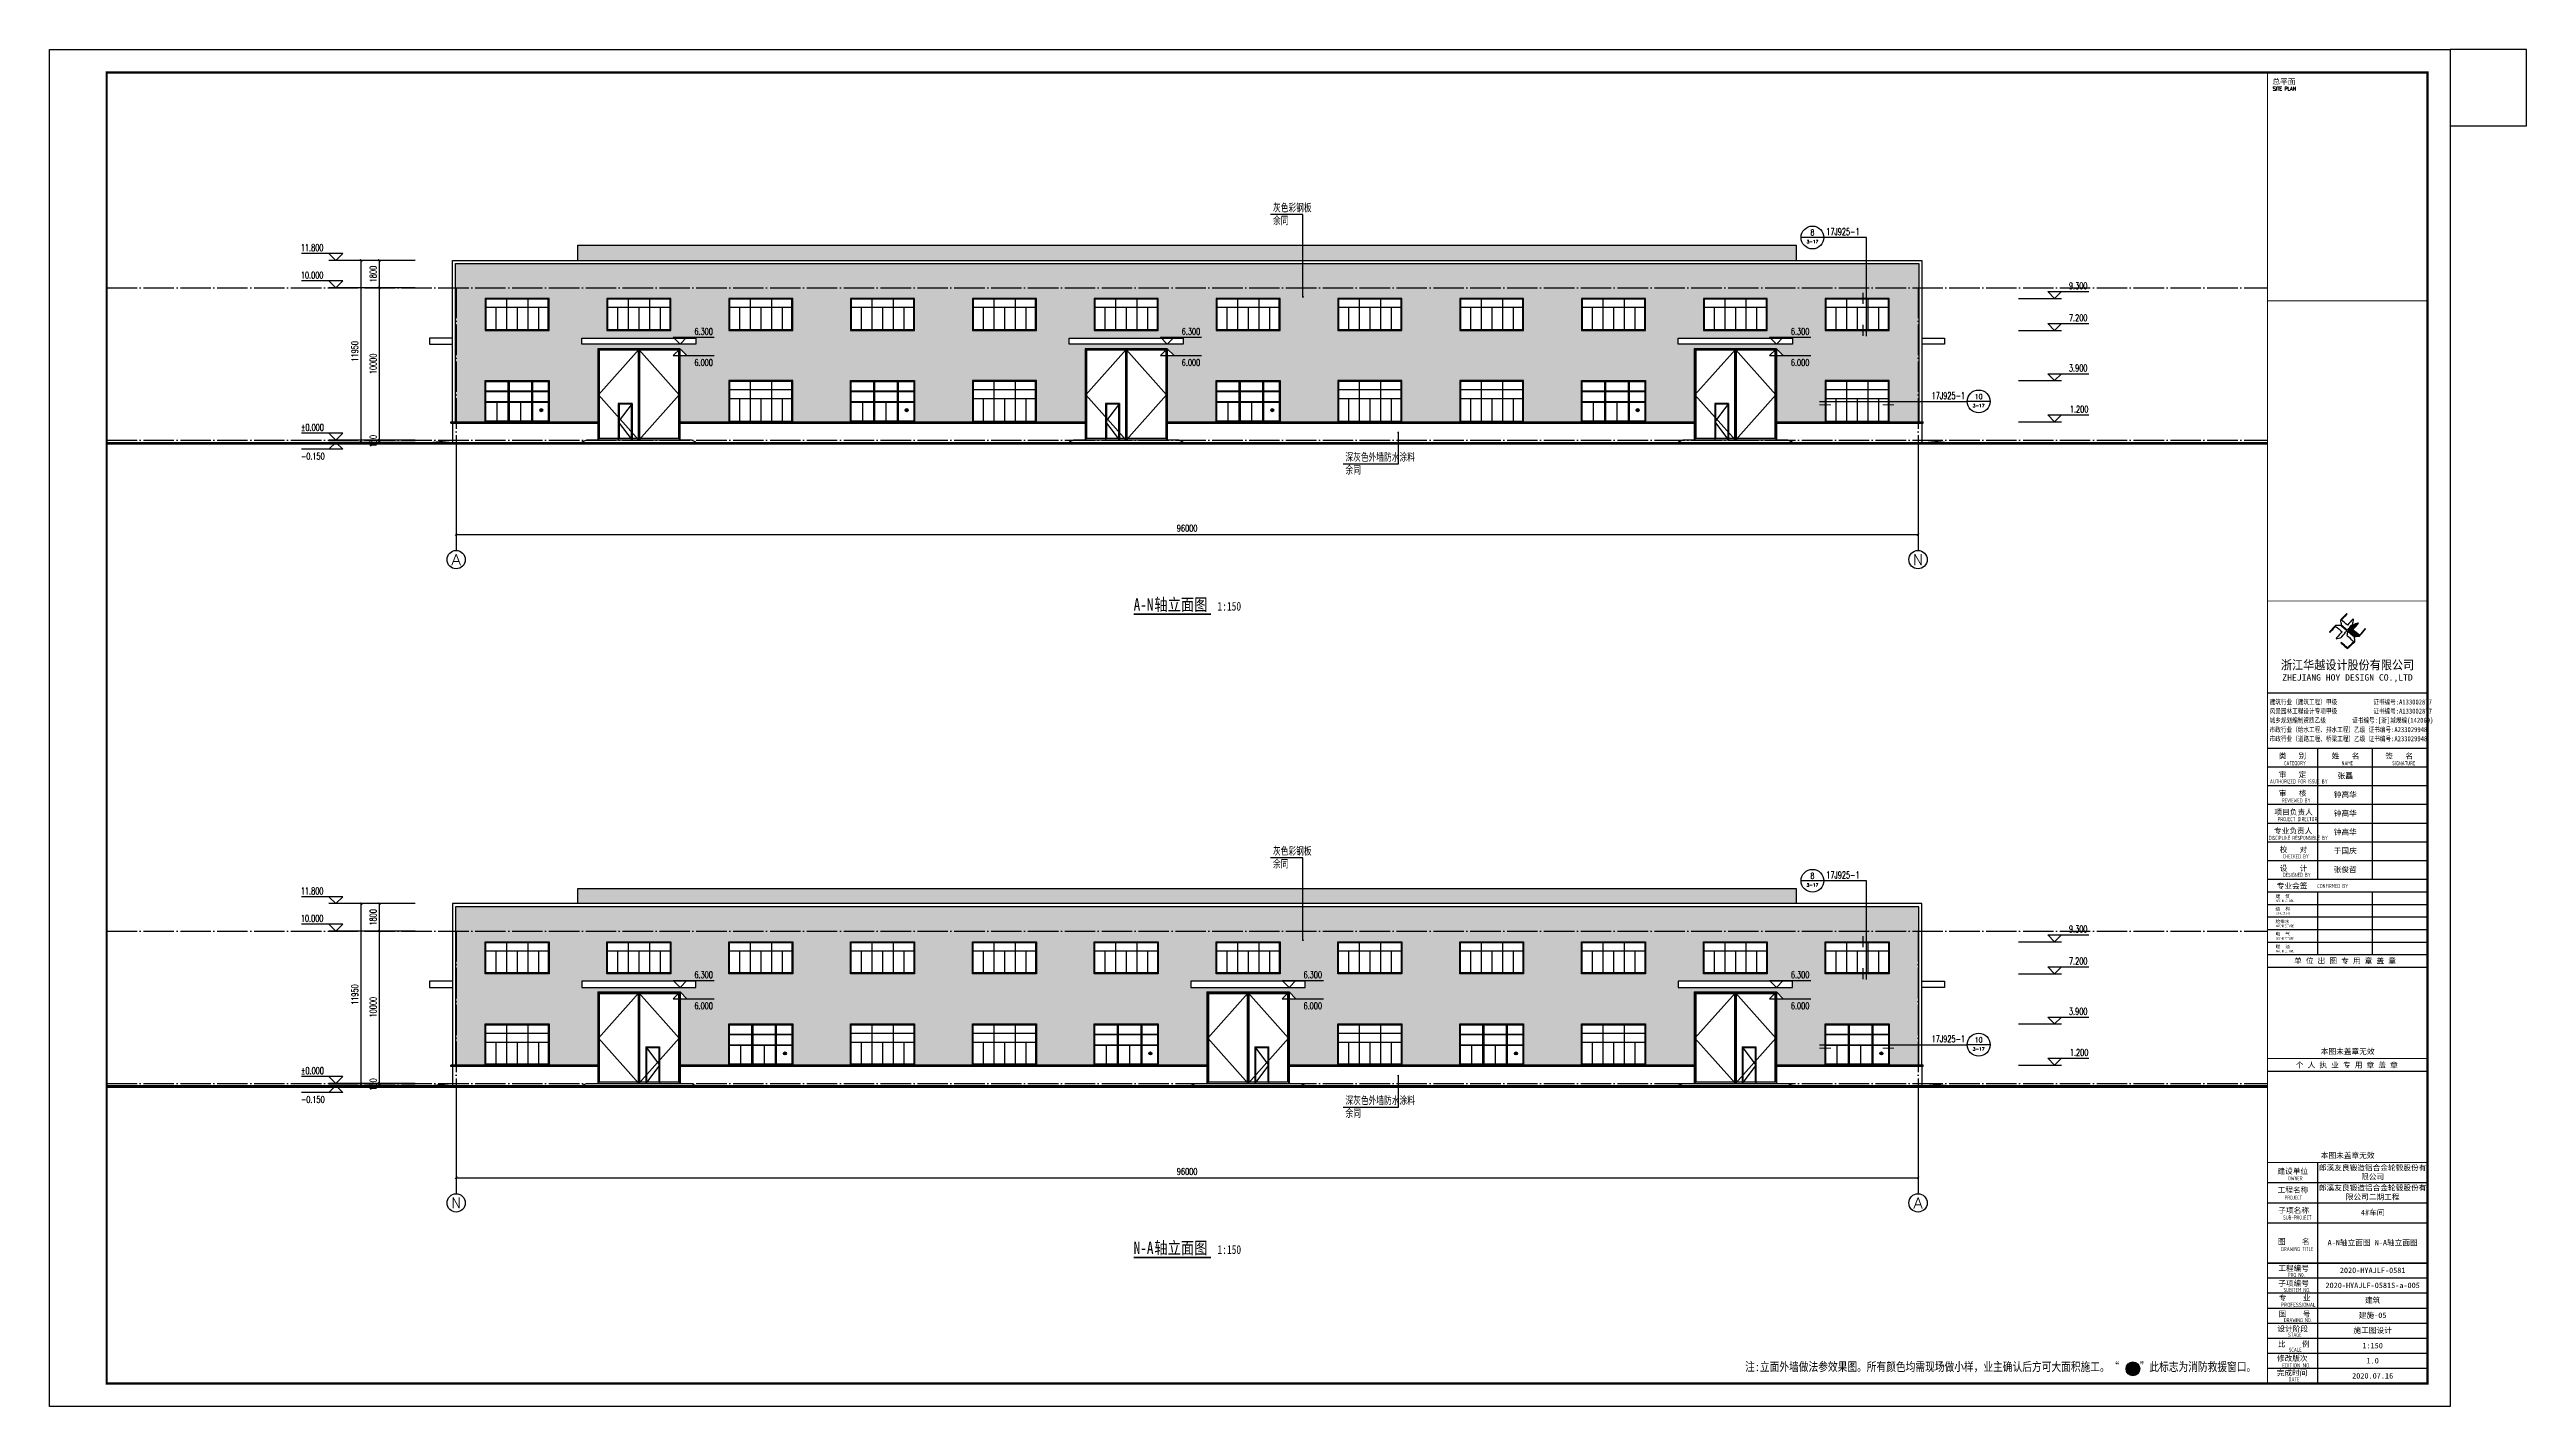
# Model space of a CAD drawing. Extents: x 14586673 to 15379323, y -344170 to -118775.
# Drawn here: x 14959373 to 15122023, y -270620 to -181520 of the extents above; entities that cross this region are included whole.
import ezdxf
from ezdxf.enums import TextEntityAlignment as Align

# ---------------------------------------------------------------- set-up
doc = ezdxf.new("R2010")
doc.units = 0
doc.header["$LTSCALE"] = 1000
doc.header["$MEASUREMENT"] = 0
doc.linetypes.add('DOTE', pattern=[2.42, 2, -0.2, 0.02, -0.2])
for name, color, linetype in [('AXIS', 3, 'Continuous'), ('AXIS_TEXT', 7, 'Continuous'), ('DIM_IDEN', 3, 'Continuous'), ('DIM_LEAD', 3, 'Continuous'), ('DIM_SYMB', 3, 'Continuous'), ('DOTE', 1, 'DOTE'), ('PUB_DIM', 3, 'Continuous'), ('PUB_TEXT', 7, 'Continuous'), ('PUB_TITLE', 4, 'Continuous'), ('TK', 4, 'Continuous'), ('WINDOW', 4, 'Continuous'), ('填充', 251, 'Continuous')]:
    doc.layers.add(name, color=color, linetype=linetype)
doc.styles.add('-宋体', font='', dxfattribs={"width": 0.8})
doc.styles.add('_TCH_AXIS', font='COMPLEX', dxfattribs={"bigfont": 'GBCBIG'})
doc.styles.add('_TCH_DIM', font='SIMPLEX', dxfattribs={"bigfont": 'GBCBIG'})
doc.styles.add('_TCH_DIM_T3', font='SIMPLEX', dxfattribs={"width": 0.705882, "bigfont": 'GBCBIG'})
doc.styles.add('_TCH_LABEL', font='COMPLEX', dxfattribs={"bigfont": 'GBCBIG'})
doc.styles.add('COMPLEX', font='COMPLEX')
doc.styles.add('HT', font='simhei.ttf', dxfattribs={"width": 0.8})
doc.styles.add('ROMANS', font='romans', dxfattribs={"width": 0.65, "height": 231.275})
doc.styles.add('TSSD_REIN', font='tssdeng.shx', dxfattribs={"width": 0.7, "bigfont": 'tssdchn.shx'})
doc.styles.add('YAYA', font='', dxfattribs={"width": 0.8, "height": 1})
doc.styles.add('图签宋体', font='', dxfattribs={"height": 300})
doc.styles.add('图签黑体', font='simhei.ttf', dxfattribs={"height": 550})
doc.styles.add('宋体', font='', dxfattribs={"width": 0.8})
doc.styles.get('-宋体').set_extended_font_data('SimSun')
doc.styles.get('YAYA').set_extended_font_data('SimSun')
doc.styles.get('图签宋体').set_extended_font_data('NSimSun')
doc.styles.get('宋体').set_extended_font_data('SimSun')
doc.dimstyles.new('_TCH_ARCH&&150', dxfattribs={"dimtxt": 446.25, "dimasz": 150, "dimexe": 375, "dimexo": 450, "dimgap": 189.375, "dimtad": 1, "dimdec": 0, "dimzin": 0, "dimdsep": 46, "dimtxsty": '_TCH_DIM_T3', "dimblk": 'ARCHTICK', "dimcen": 0.09, "dimclrt": 7, "dimazin": 2, "dimtfac": 1, "dimtdec": 0, "dimtix": 1, "dimtmove": 2, "dimatfit": 3, "dimfxl": 0, "dimtolj": 1, "dimtzin": 0, "dimarcsym": 0})

# ---------------------------------------------------------------- blocks, each defined once
blk = doc.blocks.new('222222')
blk.add_lwpolyline([(-4200, 0), (0, 0), (0, -2100), (-4200, -2100)], close=True)
at = {"layer": 'WINDOW'}
for p, q in [((-4150, -600), (-50, -600)), ((-3500, -600), (-3500, -2050)), ((-2800, -50), (-2800, -2050)), ((-2100, -600), (-2100, -2050)), ((-1400, -50), (-1400, -2050)), ((-700, -600), (-700, -2050))]:
    blk.add_line(p, q, dxfattribs=at)
blk.add_lwpolyline([(-4150, -50), (-50, -50), (-50, -2050), (-4150, -2050)], close=True, dxfattribs=at)
blk = doc.blocks.new('1111')
blk.add_lwpolyline([(-4200, 0), (0, 0), (0, -2700), (-4200, -2700)], close=True)
at = {"layer": 'WINDOW'}
for p, q in [((-4150, -600), (-50, -600)), ((-4150, -1200), (-50, -1200)), ((-3500, -1200), (-3500, -2650)), ((-2800, -50), (-2800, -2650)), ((-2100, -1200), (-2100, -2650)), ((-1400, -50), (-1400, -2650)), ((-700, -1200), (-700, -2650))]:
    blk.add_line(p, q, dxfattribs=at)
blk.add_lwpolyline([(-4150, -50), (-50, -50), (-50, -2650), (-4150, -2650)], close=True, dxfattribs=at)
blk = doc.blocks.new('A$C6FA958B4')
for p, q in [((-474, 38771), (4926, 38771)), ((-474, 38771), (-474, 32771)), ((4926, 38771), (4926, 32771))]:
    blk.add_line(p, q)
at = {"color": 4}
for p, q in [((-424, 38721), (4876, 38721)), ((-424, 38721), (-424, 32771)), ((-374, 38671), (2176, 38671)), ((-374, 38671), (-374, 32871)), ((2176, 38671), (2176, 32871)), ((2226, 38721), (2226, 32771)), ((2276, 38671), (2276, 35171)), ((2276, 38671), (4826, 38671)), ((4826, 38671), (4826, 32871)), ((4876, 38721), (4876, 32771)), ((2276, 35171), (2276, 32871)), ((2676, 35171), (3576, 35171)), ((2676, 35171), (2676, 32771)), ((2726, 35121), (3526, 35121)), ((2726, 35121), (2726, 32871)), ((3526, 35121), (3526, 32871)), ((3576, 35171), (3576, 32771)), ((-1224, 32771), (5676, 32771)), ((-374, 32871), (2176, 32871)), ((2276, 32871), (2676, 32871)), ((2726, 32871), (3226, 32871)), ((3226, 32871), (3526, 32871)), ((3576, 32871), (4826, 32871))]:
    blk.add_line(p, q, dxfattribs=at)
at = {"ltscale": 0.5}
blk.add_lwpolyline([(-1524, 39071), (5976, 39071), (5976, 39471), (-1524, 39471)], close=True, dxfattribs=at)
at = {"color": 4}
for points in [[(2226, 38721), (-424, 35746), (2226, 32771), (4876, 35746), (2226, 38721)], [(2676, 35171), (3576, 33971), (2676, 32771)]]:
    blk.add_lwpolyline(points, dxfattribs=at)
blk.add_lwpolyline([(-1524, 32621), (-1224, 32771), (5676, 32771), (5976, 32621)])
blk = doc.blocks.new('A$C053D6479')
at = {"layer": 'PUB_TITLE'}
h = blk.add_hatch(color=256, dxfattribs=at)
h.dxf.hatch_style = 1
edge = h.paths.add_edge_path()
edge.add_spline(control_points=[(1026, 827), (1105, 920), (1188, 1008), (1266, 1102)], knot_values=[13, 13, 13, 13, 14, 14, 14, 14], degree=3, periodic=0)
edge.add_spline(control_points=[(1266, 1102), (1258, 1111), (1249, 1119), (1239, 1116)], knot_values=[12, 12, 12, 12, 13, 13, 13, 13], degree=3, periodic=0)
edge.add_spline(control_points=[(1239, 1116), (1210, 1107), (1179, 1092), (1144, 1077)], knot_values=[11, 11, 11, 11, 12, 12, 12, 12], degree=3, periodic=0)
edge.add_spline(control_points=[(1144, 1077), (1109, 1063), (1069, 1053), (1047, 1038)], knot_values=[10, 10, 10, 10, 11, 11, 11, 11], degree=3, periodic=0)
edge.add_spline(control_points=[(1047, 1038), (1028, 1026), (1007, 992), (991, 972)], knot_values=[9, 9, 9, 9, 10, 10, 10, 10], degree=3, periodic=0)
edge.add_spline(control_points=[(991, 972), (942, 913), (899, 868), (849, 810)], knot_values=[8, 8, 8, 8, 9, 9, 9, 9], degree=3, periodic=0)
edge.add_spline(control_points=[(849, 810), (842, 801), (822, 776), (822, 775)], knot_values=[7, 7, 7, 7, 8, 8, 8, 8], degree=3, periodic=0)
edge.add_spline(control_points=[(822, 775), (823, 771), (848, 752), (859, 744)], knot_values=[6, 6, 6, 6, 7, 7, 7, 7], degree=3, periodic=0)
edge.add_spline(control_points=[(859, 744), (949, 670), (1035, 592), (1122, 521)], knot_values=[5, 5, 5, 5, 6, 6, 6, 6], degree=3, periodic=0)
edge.add_spline(control_points=[(1122, 521), (1153, 527), (1185, 530), (1217, 533)], knot_values=[4, 4, 4, 4, 5, 5, 5, 5], degree=3, periodic=0)
edge.add_spline(control_points=[(1217, 533), (1246, 535), (1293, 532), (1316, 542)], knot_values=[3, 3, 3, 3, 4, 4, 4, 4], degree=3, periodic=0)
edge.add_spline(control_points=[(1316, 542), (1327, 547), (1338, 565), (1349, 579)], knot_values=[2, 2, 2, 2, 3, 3, 3, 3], degree=3, periodic=0)
edge.add_spline(control_points=[(1349, 579), (1423, 670), (1507, 759), (1572, 848)], knot_values=[1, 1, 1, 1, 2, 2, 2, 2], degree=3, periodic=0)
edge.add_spline(control_points=[(1572, 848), (1564, 852), (1561, 861), (1551, 862)], knot_values=[0, 0, 0, 0, 1, 1, 1, 1], degree=3, periodic=0)
edge.add_spline(control_points=[(1551, 862), (1469, 769), (1393, 671), (1310, 579)], knot_values=[15, 15, 15, 15, 16, 16, 16, 16], degree=3, periodic=0)
edge.add_spline(control_points=[(1310, 579), (1216, 662), (1118, 742), (1026, 827)], knot_values=[14, 14, 14, 14, 15, 15, 15, 15], degree=3, periodic=0)
at = {"layer": 'TK'}
for points, knots in [([(1031, 1298), (1066, 1286), (1054, 1262), (1045, 1224), (1036, 1188), (1031, 1158), (1024, 1121), (1020, 1104), (1017, 1085), (1012, 1071), (1004, 1052), (976, 1026), (956, 1003), (906, 946), (866, 899), (814, 839), (806, 829), (789, 806), (787, 806), (777, 804), (728, 856), (719, 864), (651, 922), (580, 978), (514, 1036), (509, 1106), (488, 1176), (479, 1247), (570, 1343), (663, 1436), (758, 1526), (764, 1523), (768, 1518), (774, 1515), (693, 1422), (599, 1343), (520, 1249), (607, 1171), (698, 1096), (789, 1021), (874, 1109), (950, 1206), (1031, 1298)], [0, 0, 0, 0, 1, 1, 1, 2, 2, 2, 3, 3, 3, 4, 4, 4, 5, 5, 5, 6, 6, 6, 7, 7, 7, 8, 8, 8, 9, 9, 9, 10, 10, 10, 11, 11, 11, 12, 12, 12, 13, 13, 13, 14, 14, 14, 14]), ([(1551, 862), (1561, 861), (1564, 852), (1572, 848), (1507, 759), (1423, 670), (1349, 579), (1338, 565), (1327, 547), (1316, 542), (1293, 532), (1246, 535), (1217, 533), (1185, 530), (1153, 527), (1122, 521), (1035, 592), (949, 670), (859, 744), (848, 752), (823, 771), (822, 775), (822, 776), (842, 801), (849, 810), (899, 868), (942, 913), (991, 972), (1007, 992), (1028, 1026), (1047, 1038), (1069, 1053), (1109, 1063), (1144, 1077), (1179, 1092), (1210, 1107), (1239, 1116), (1249, 1119), (1258, 1111), (1266, 1102), (1188, 1008), (1105, 920), (1026, 827), (1118, 742), (1216, 662), (1310, 579), (1393, 671), (1469, 769), (1551, 862)], [0, 0, 0, 0, 1, 1, 1, 2, 2, 2, 3, 3, 3, 4, 4, 4, 5, 5, 5, 6, 6, 6, 7, 7, 7, 8, 8, 8, 9, 9, 9, 10, 10, 10, 11, 11, 11, 12, 12, 12, 13, 13, 13, 14, 14, 14, 15, 15, 15, 16, 16, 16, 16]), ([(555, 949), (624, 891), (699, 833), (760, 773), (689, 691), (614, 604), (539, 517), (529, 505), (516, 487), (506, 482), (492, 475), (469, 472), (452, 467), (416, 456), (383, 448), (342, 438), (323, 433), (297, 422), (293, 440), (291, 452), (313, 470), (322, 480), (400, 566), (477, 652), (553, 736), (460, 815), (366, 894), (270, 970), (183, 883), (101, 791), (16, 703), (-18, 714), (9, 735), (28, 755), (103, 838), (192, 930), (266, 1005), (319, 1009), (387, 1005), (442, 1007), (456, 1008), (472, 1011), (485, 1007), (507, 1000), (534, 967), (555, 949)], [0, 0, 0, 0, 1, 1, 1, 2, 2, 2, 3, 3, 3, 4, 4, 4, 5, 5, 5, 6, 6, 6, 7, 7, 7, 8, 8, 8, 9, 9, 9, 10, 10, 10, 11, 11, 11, 12, 12, 12, 13, 13, 13, 14, 14, 14, 15, 15, 15, 15]), ([(1097, 490), (1100, 425), (1106, 361), (1107, 294), (1018, 207), (925, 121), (830, 33), (818, 21), (800, 0), (787, 0), (768, -1), (725, 49), (712, 60), (662, 103), (616, 143), (568, 186), (545, 207), (518, 224), (499, 250), (501, 259), (511, 261), (516, 267), (609, 192), (696, 111), (785, 33), (883, 118), (977, 208), (1070, 298), (992, 373), (892, 456), (803, 534), (791, 544), (768, 561), (766, 569), (761, 588), (776, 634), (780, 655), (785, 690), (788, 721), (795, 746), (897, 661), (998, 576), (1097, 490)], [0, 0, 0, 0, 1, 1, 1, 2, 2, 2, 3, 3, 3, 4, 4, 4, 5, 5, 5, 6, 6, 6, 7, 7, 7, 8, 8, 8, 9, 9, 9, 10, 10, 10, 11, 11, 11, 12, 12, 12, 13, 13, 13, 14, 14, 14, 14])]:
    blk.add_open_spline(points, degree=3, knots=knots, dxfattribs=at)
blk = doc.blocks.new('GeYuanFrame_01458721', base_point=(20.1, 4.5))
at = {"layer": 'PUB_TITLE'}
for points in [[(1013.1, 235.3), (1013.1, 292.7)], [(1037.1, 235.3), (1037.1, 292.7)], [(1013.1, 202.3), (1013.1, 229.8)], [(1037.1, 202.3), (1037.1, 229.8)], [(1013.1, 14.5), (1013.1, 111.3)]]:
    blk.add_lwpolyline(points, dxfattribs=at)
at = {"layer": 'TK'}
for p, q in [((991.1, 316.9), (1061.1, 316.9)), ((991.1, 284.5), (1061.1, 284.5)), ((991.1, 276.3), (1061.1, 276.3)), ((991.1, 268.1), (1061.1, 268.1)), ((991.1, 259.9), (1061.1, 259.9)), ((991.1, 251.7), (1061.1, 251.7)), ((991.1, 243.5), (1061.1, 243.5)), ((991.1, 235.3), (1061.1, 235.3)), ((991.1, 235.3), (1061.1, 235.3)), ((991.1, 102.5), (1061.1, 102.5)), ((991.1, 93.7), (1061.1, 93.7)), ((991.1, 84.9), (1013.1, 84.9)), ((991.1, 84.9), (1061.1, 84.9)), ((991.1, 67.4), (1061.1, 67.4)), ((991.1, 67.3), (1061.1, 67.3)), ((991.1, 60.8), (1061.1, 60.8)), ((991.1, 54.2), (1061.1, 54.2)), ((991.1, 47.6), (1061.1, 47.6)), ((991.1, 41), (1061.1, 41)), ((991.1, 34.4), (1061.1, 34.4)), ((991.1, 27.8), (1061.1, 27.8)), ((991.1, 21.2), (1061.1, 21.2)), ((991.1, 14.5), (1061.1, 14.5))]:
    blk.add_line(p, q, dxfattribs=at)
blk.add_lwpolyline([(20.1, 4.5), (20.1, 598.5), (1071.1, 598.5), (1071.1, 4.5)], close=True, dxfattribs=at)
at = {"layer": 'TK', "const_width": 1}
blk.add_lwpolyline([(45.1, 588.5), (1061.1, 588.5), (1061.1, 14.5), (45.1, 14.5)], close=True, dxfattribs=at)
at = {"layer": 'TK'}
for points, const_width in [([(991.1, 588.5), (991.1, 14.5)], 0.4), ([(991.1, 488.5), (1061.1, 488.5)], 0.35), ([(991.1, 357.1), (1061.1, 357.1)], 0.35), ([(991.1, 292.7), (1061.1, 292.7)], 0.35), ([(991.1, 292.7), (1061.1, 292.7)], 0.35), ([(991.1, 235.3), (1061.1, 235.3)], 0.35), ([(991.1, 202.3), (1061.1, 202.3)], 0.35), ([(991.1, 156.8), (1061.1, 156.8)], 0.35), ([(991.1, 111.3), (1061.1, 111.3)], 0.35), ([(991.1, 67.4), (1061.1, 67.4)], 0.35)]:
    blk.add_lwpolyline(points, dxfattribs=dict(at, const_width=const_width))
for points in [[(991.1, 292.7), (1061.1, 292.7)], [(991.1, 235.3), (1061.1, 235.3)], [(991.1, 229.8), (1061.1, 229.8)], [(991.1, 224.3), (1061.1, 224.3)], [(991.1, 218.8), (1061.1, 218.8)], [(991.1, 213.3), (1061.1, 213.3)], [(991.1, 207.8), (1061.1, 207.8)], [(991.1, 202.3), (1061.1, 202.3)], [(991.1, 196.8), (1061.1, 196.8)], [(991.1, 151.3), (1061.1, 151.3)]]:
    blk.add_lwpolyline(points, dxfattribs=at)
at = {"layer": 'PUB_TITLE', "xscale": 0.01000000000021828, "yscale": 0.01000000000021828, "zscale": 0.01}
blk.add_blockref('A$C053D6479', (1018.2, 336.3), dxfattribs=at)
at = {"layer": 'TK', "style": '图签宋体'}
for s, height, p in [('总平面', 2.4, (993.2, 583.3)), ('类   别', 2.4, (996, 288.1)), ('审   定', 2.4, (996, 279.9)), ('姓   名', 2.4, (1019.2, 288.1)), ('签   名', 2.4, (1042.7, 288.1)), ('审   核', 2.4, (996, 271.7)), ('项目负责人', 2.4, (994.1, 263.5)), ('专业负责人', 2.4, (993.9, 255.3)), ('校   对', 2.4, (996.4, 247.1)), ('设   计', 2.4, (996.4, 238.9)), ('建  筑', 1.44, (994.6, 227.1)), ('专业会签', 2.4, (995.1, 231.2)), ('结  构', 1.44, (994.6, 221.6)), ('给排水', 1.44, (994.6, 216.1)), ('暖  通', 1.44, (994.6, 205.1)), ('电  气', 1.44, (994.6, 210.6)), ('单 位 出 图 专 用 章 盖 章', 2.4, (1002.7, 198.4)), ('个 人 执 业 专 用 章 盖 章', 2.4, (1003.5, 152.8)), ('本图未盖章无效', 2.4, (1014.4, 158.7)), ('建设单位', 2.4, (995.4, 106.3)), ('本图未盖章无效', 2.4, (1014.4, 113.2)), ('工程名称', 2.4, (995.5, 98.1)), ('子项名称', 2.4, (995.8, 89.1)), ('图    名', 2.4, (995.6, 75.5)), ('工程编号', 2.4, (995.8, 63.8)), ('子项编号', 2.4, (995.8, 57.2)), ('专    业', 2.4, (996, 50.9)), ('图    号', 2.4, (996, 43.8)), ('设计阶段', 2.4, (995.4, 37.3)), ('比    例', 2.4, (995.6, 30.6)), ('修改版次', 2.4, (995.2, 24.4)), ('完成时间', 2.4, (995.1, 18))]:
    blk.add_text(s, height=height, dxfattribs=at).set_placement(p)
at = {"layer": 'TK'}
for s, height, style, width, p in [('SITE PLAN', 1.7, 'ROMANS', 0.76, (993.4, 580.5)), ('建筑行业（建筑工程）甲级           证书编号:A133002877', 2.2, '-宋体', 0.8, (992, 311.8)), ('风景园林工程设计专项甲级           证书编号:A133002877', 2.2, '-宋体', 0.8, (992, 307.8)), ('城乡规划编制资质乙级        证书编号:[浙]城规编(142069)', 2.2, '-宋体', 0.8, (992, 303.8)), ('市政行业（给水工程、排水工程）乙级 证书编号:A233029948', 2.2, '-宋体', 0.8, (992, 299.7)), ('市政行业（道路工程、桥梁工程）乙级 证书编号:A233029948', 2.2, '-宋体', 0.8, (992, 295.7)), ('CATEGORY', 1.8, 'TSSD_REIN', 0.7, (998.3, 285.2)), ('NAME', 1.8, 'TSSD_REIN', 0.7, (1023.5, 285.2)), ('SIGNATURE', 1.8, 'TSSD_REIN', 0.7, (1045.7, 285.2)), ('AUTHORIZED FOR ISSUE BY', 1.8, 'TSSD_REIN', 0.7, (992.1, 277.2)), ('PROJECT DIRECTOR', 1.8, 'TSSD_REIN', 0.7, (995.5, 260.7)), ('REVIEWED BY', 1.8, 'TSSD_REIN', 0.7, (997.4, 268.9)), ('DISCIPLINE RESPONSIBLE BY', 1.8, 'TSSD_REIN', 0.7, (991.6, 252.5)), ('CHECKED BY', 1.8, 'TSSD_REIN', 0.7, (997.8, 244.4)), ('DESIGNED BY', 1.8, 'TSSD_REIN', 0.7, (997.8, 236.3)), ('CONFIRMED BY', 1.8, 'TSSD_REIN', 0.7, (1012.9, 231.4)), ('ARCHITECTURE', 1.08, 'TSSD_REIN', 0.7, (994.7, 225.3)), ('STRUCTURE', 1.08, 'TSSD_REIN', 0.7, (994.7, 219.8)), ('ARCHITECTURE', 1.08, 'TSSD_REIN', 0.7, (994.7, 214.3)), ('ARCHITECTURE', 1.08, 'TSSD_REIN', 0.7, (994.7, 208.8)), ('ARCHITECTURE', 1.08, 'TSSD_REIN', 0.7, (994.7, 203.3)), ('OWNER', 1.8, 'TSSD_REIN', 0.7, (1000, 103.5)), ('SUB-PROJECT', 1.8, 'TSSD_REIN', 0.7, (997.9, 86.3)), ('PROJECT', 1.8, 'TSSD_REIN', 0.7, (998.5, 95)), ('DRAWING TITLE', 1.8, 'TSSD_REIN', 0.7, (997, 72.5)), ('SUBITEM NO.', 1.8, 'TSSD_REIN', 0.7, (998.1, 54.6)), ('PRO N0.', 1.8, 'TSSD_REIN', 0.7, (1000, 61.2)), ('PROFESSIONAL', 1.8, 'TSSD_REIN', 0.8, (996.9, 48.1)), ('DRAWING NO.', 1.8, 'TSSD_REIN', 0.7, (998.2, 41.4)), ('STAGE', 1.8, 'TSSD_REIN', 0.7, (1000.1, 35)), ('EDITION NO.', 1.8, 'TSSD_REIN', 0.8, (997.5, 21.6)), ('SCALE', 1.8, 'TSSD_REIN', 0.7, (1000.4, 28.4)), ('DATE', 1.8, 'TSSD_REIN', 0.7, (1000.3, 15.5))]:
    blk.add_text(s, height=height, dxfattribs=dict(at, style=style, width=width)).set_placement(p)
for s, height, style, width, p in [('浙江华越设计股份有限公司', 3.96, 'HT', 0.9, (1026.1, 329.2)), ('ZHEJIANG HOY DESIGN CO.,LTD', 2.8, '图签黑体', 1.11, (1026.1, 323.3))]:
    blk.add_text(s, height=height, dxfattribs=dict(at, style=style, width=width)).set_placement(p, align=Align.MIDDLE)
at = {"layer": 'TK', "char_height": 2.4, "attachment_point": 5, "style": '图签宋体'}
for s, insert, width in [('张矗', (1025.1, 280.4), 24), ('钟高华', (1025.1, 272.2), 24), ('钟高华', (1025.1, 264), 24), ('钟高华', (1025.1, 255.8), 24), ('于国庆', (1025.1, 247.6), 24), ('张俊哲', (1025.1, 239.4), 24), ('郎溪友良锻造铝合金轮毂股份有限公司', (1037.1, 106.9), 48), ('郎溪友良锻造铝合金轮毂股份有限公司二期工程', (1037.1, 98.1), 48), ('4#车间', (1037.1, 89.3), 48), ('A-N轴立面图 N-A轴立面图', (1037.1, 76.1), 48), ('2020-HYAJLF-0581', (1037.1, 64.1), 48), ('2020-HYAJLF-0581S-a-005', (1037.1, 57.5), 48), ('建施-05', (1037.1, 44.3), 48), ('建筑', (1037.1, 50.9), 48), ('施工图设计', (1037.1, 37.7), 48), ('1:150', (1037.1, 31.1), 48), ('1.0', (1037.1, 24.5), 48), ('2020.07.16', (1037.1, 17.9), 48)]:
    blk.add_mtext(s, dxfattribs=dict(at, insert=insert, width=width))
blk = doc.blocks.new('_ArchTick')
at = {"color": 0, "linetype": 'ByBlock', "const_width": 0.4}
blk.add_lwpolyline([(-0.5, -0.5), (0.5, 0.5)], dxfattribs=at)
blk = doc.blocks.new('*D75')
at = {"layer": 'Defpoints', "color": 0}
for p in [(14981033, -207163), (14983833, -207163), (14983833, -207313)]:
    blk.add_point(p, dxfattribs=at)
at = {"layer": 'PUB_DIM', "color": 0, "lineweight": -2}
for p, q in [((14983383, -207163), (14980658, -207163)), ((14983383, -207313), (14980658, -207313)), ((14981033, -207163), (14981033, -207013)), ((14981033, -207313), (14981033, -207163)), ((14981033, -207313), (14981033, -207463))]:
    blk.add_line(p, q, dxfattribs=at)
at = {"layer": 'PUB_DIM', "color": 0, "lineweight": -2, "xscale": 150, "yscale": 150, "zscale": 150}
for p, rotation in [((14981033, -207163), 270), ((14981033, -207313), 90)]:
    blk.add_blockref('_ArchTick', p, dxfattribs=dict(at, rotation=rotation))
at = {"layer": 'PUB_DIM', "color": 7, "insert": (14980620, -207238), "char_height": 446.2, "attachment_point": 5, "rotation": 90, "style": '_TCH_DIM_T3'}
blk.add_mtext('\\A1;150', dxfattribs=at)
blk = doc.blocks.new('*D76')
at = {"layer": 'Defpoints', "color": 0}
for p in [(14981033, -197163), (14983833, -197163), (14983833, -207163)]:
    blk.add_point(p, dxfattribs=at)
at = {"layer": 'PUB_DIM', "color": 0, "lineweight": -2}
for p, q in [((14983383, -197163), (14980658, -197163)), ((14981033, -207163), (14981033, -197163)), ((14983383, -207163), (14980658, -207163))]:
    blk.add_line(p, q, dxfattribs=at)
at = {"layer": 'PUB_DIM', "color": 0, "lineweight": -2, "xscale": 150, "yscale": 150, "zscale": 150}
for p, rotation in [((14981033, -197163), 90), ((14981033, -207163), 270)]:
    blk.add_blockref('_ArchTick', p, dxfattribs=dict(at, rotation=rotation))
at = {"layer": 'PUB_DIM', "color": 7, "insert": (14980620, -202163), "char_height": 446.2, "attachment_point": 5, "rotation": 90, "style": '_TCH_DIM_T3'}
blk.add_mtext('\\A1;10000', dxfattribs=at)
blk = doc.blocks.new('*D77')
at = {"layer": 'Defpoints', "color": 0}
for p in [(14981033, -195363), (14983833, -195363), (14983833, -197163)]:
    blk.add_point(p, dxfattribs=at)
at = {"layer": 'PUB_DIM', "color": 0, "lineweight": -2}
for p, q in [((14983383, -195363), (14980658, -195363)), ((14981033, -197163), (14981033, -195363)), ((14983383, -197163), (14980658, -197163))]:
    blk.add_line(p, q, dxfattribs=at)
at = {"layer": 'PUB_DIM', "color": 0, "lineweight": -2, "xscale": 150, "yscale": 150, "zscale": 150}
for p, rotation in [((14981033, -195363), 90), ((14981033, -197163), 270)]:
    blk.add_blockref('_ArchTick', p, dxfattribs=dict(at, rotation=rotation))
at = {"layer": 'PUB_DIM', "color": 7, "insert": (14980620, -196263), "char_height": 446.2, "attachment_point": 5, "rotation": 90, "style": '_TCH_DIM_T3'}
blk.add_mtext('\\A1;1800', dxfattribs=at)
blk = doc.blocks.new('*D78')
at = {"layer": 'Defpoints', "color": 0}
for p in [(14979833, -195363), (14983833, -195363), (14983833, -207313)]:
    blk.add_point(p, dxfattribs=at)
at = {"layer": 'PUB_DIM', "color": 0, "lineweight": -2}
for p, q in [((14983383, -195363), (14979458, -195363)), ((14979833, -207313), (14979833, -195363)), ((14983383, -207313), (14979458, -207313))]:
    blk.add_line(p, q, dxfattribs=at)
at = {"layer": 'PUB_DIM', "color": 0, "lineweight": -2, "xscale": 150, "yscale": 150, "zscale": 150}
for p, rotation in [((14979833, -195363), 90), ((14979833, -207313), 270)]:
    blk.add_blockref('_ArchTick', p, dxfattribs=dict(at, rotation=rotation))
at = {"layer": 'PUB_DIM', "color": 7, "insert": (14979420, -201338), "char_height": 446.2, "attachment_point": 5, "rotation": 90, "style": '_TCH_DIM_T3'}
blk.add_mtext('\\A1;11950', dxfattribs=at)
blk = doc.blocks.new('_AXISO')
blk.add_circle((0, 0), 0.5)
at = {"layer": 'AXIS_TEXT', "style": 'COMPLEX', "width": 1.041667}
blk.add_attdef('A', text='', height=0.56, dxfattribs=at).set_placement((-0.25, -0.28), (0.25, -0.28), align=Align.FIT)
blk = doc.blocks.new('*D79')
at = {"layer": 'AXIS', "color": 0, "lineweight": -2}
for p, q in [((14986073, -208863), (14986073, -213738)), ((15082073, -208863), (15082073, -213738)), ((14986073, -213363), (15082073, -213363))]:
    blk.add_line(p, q, dxfattribs=at)
at = {"layer": 'Defpoints', "color": 0}
for p in [(14986073, -208413), (15082073, -208413), (15082073, -213363)]:
    blk.add_point(p, dxfattribs=at)
at = {"layer": 'AXIS', "color": 0, "lineweight": -2, "xscale": 150, "yscale": 150, "zscale": 150, "rotation": 180}
blk.add_blockref('_ArchTick', (14986073, -213363), dxfattribs=at)
at = {"layer": 'AXIS', "color": 0, "lineweight": -2, "xscale": 150, "yscale": 150, "zscale": 150}
blk.add_blockref('_ArchTick', (15082073, -213363), dxfattribs=at)
at = {"layer": 'AXIS', "color": 7, "insert": (15034073, -212950), "char_height": 446.2, "attachment_point": 5, "style": '_TCH_DIM_T3'}
blk.add_mtext('\\A1;96000', dxfattribs=at)
blk = doc.blocks.new('*D102')
at = {"layer": 'Defpoints', "color": 0}
for p in [(14981033, -249403), (14983833, -249403), (14983833, -249553)]:
    blk.add_point(p, dxfattribs=at)
at = {"layer": 'PUB_DIM', "color": 0, "lineweight": -2}
for p, q in [((14983383, -249403), (14980658, -249403)), ((14983383, -249553), (14980658, -249553)), ((14981033, -249403), (14981033, -249253)), ((14981033, -249553), (14981033, -249403)), ((14981033, -249553), (14981033, -249703))]:
    blk.add_line(p, q, dxfattribs=at)
at = {"layer": 'PUB_DIM', "color": 0, "lineweight": -2, "xscale": 150, "yscale": 150, "zscale": 150}
for p, rotation in [((14981033, -249403), 270), ((14981033, -249553), 90)]:
    blk.add_blockref('_ArchTick', p, dxfattribs=dict(at, rotation=rotation))
at = {"layer": 'PUB_DIM', "color": 7, "insert": (14980620, -249478), "char_height": 446.2, "attachment_point": 5, "rotation": 90, "style": '_TCH_DIM_T3'}
blk.add_mtext('\\A1;150', dxfattribs=at)
blk = doc.blocks.new('*D103')
at = {"layer": 'Defpoints', "color": 0}
for p in [(14981033, -239403), (14983833, -239403), (14983833, -249403)]:
    blk.add_point(p, dxfattribs=at)
at = {"layer": 'PUB_DIM', "color": 0, "lineweight": -2}
for p, q in [((14983383, -239403), (14980658, -239403)), ((14981033, -249403), (14981033, -239403)), ((14983383, -249403), (14980658, -249403))]:
    blk.add_line(p, q, dxfattribs=at)
at = {"layer": 'PUB_DIM', "color": 0, "lineweight": -2, "xscale": 150, "yscale": 150, "zscale": 150}
for p, rotation in [((14981033, -239403), 90), ((14981033, -249403), 270)]:
    blk.add_blockref('_ArchTick', p, dxfattribs=dict(at, rotation=rotation))
at = {"layer": 'PUB_DIM', "color": 7, "insert": (14980620, -244403), "char_height": 446.2, "attachment_point": 5, "rotation": 90, "style": '_TCH_DIM_T3'}
blk.add_mtext('\\A1;10000', dxfattribs=at)
blk = doc.blocks.new('*D104')
at = {"layer": 'Defpoints', "color": 0}
for p in [(14981033, -237603), (14983833, -237603), (14983833, -239403)]:
    blk.add_point(p, dxfattribs=at)
at = {"layer": 'PUB_DIM', "color": 0, "lineweight": -2}
for p, q in [((14983383, -237603), (14980658, -237603)), ((14981033, -239403), (14981033, -237603)), ((14983383, -239403), (14980658, -239403))]:
    blk.add_line(p, q, dxfattribs=at)
at = {"layer": 'PUB_DIM', "color": 0, "lineweight": -2, "xscale": 150, "yscale": 150, "zscale": 150}
for p, rotation in [((14981033, -237603), 90), ((14981033, -239403), 270)]:
    blk.add_blockref('_ArchTick', p, dxfattribs=dict(at, rotation=rotation))
at = {"layer": 'PUB_DIM', "color": 7, "insert": (14980620, -238503), "char_height": 446.2, "attachment_point": 5, "rotation": 90, "style": '_TCH_DIM_T3'}
blk.add_mtext('\\A1;1800', dxfattribs=at)
blk = doc.blocks.new('*D105')
at = {"layer": 'Defpoints', "color": 0}
for p in [(14979833, -237603), (14983833, -237603), (14983833, -249553)]:
    blk.add_point(p, dxfattribs=at)
at = {"layer": 'PUB_DIM', "color": 0, "lineweight": -2}
for p, q in [((14983383, -237603), (14979458, -237603)), ((14979833, -249553), (14979833, -237603)), ((14983383, -249553), (14979458, -249553))]:
    blk.add_line(p, q, dxfattribs=at)
at = {"layer": 'PUB_DIM', "color": 0, "lineweight": -2, "xscale": 150, "yscale": 150, "zscale": 150}
for p, rotation in [((14979833, -237603), 90), ((14979833, -249553), 270)]:
    blk.add_blockref('_ArchTick', p, dxfattribs=dict(at, rotation=rotation))
at = {"layer": 'PUB_DIM', "color": 7, "insert": (14979420, -243578), "char_height": 446.2, "attachment_point": 5, "rotation": 90, "style": '_TCH_DIM_T3'}
blk.add_mtext('\\A1;11950', dxfattribs=at)
blk = doc.blocks.new('*D106')
at = {"layer": 'AXIS', "color": 0, "lineweight": -2}
for p, q in [((14986073, -251103), (14986073, -255978)), ((15082073, -251103), (15082073, -255978)), ((14986073, -255603), (15082073, -255603))]:
    blk.add_line(p, q, dxfattribs=at)
at = {"layer": 'Defpoints', "color": 0}
for p in [(14986073, -250653), (15082073, -250653), (15082073, -255603)]:
    blk.add_point(p, dxfattribs=at)
at = {"layer": 'AXIS', "color": 0, "lineweight": -2, "xscale": 150, "yscale": 150, "zscale": 150, "rotation": 180}
blk.add_blockref('_ArchTick', (14986073, -255603), dxfattribs=at)
at = {"layer": 'AXIS', "color": 0, "lineweight": -2, "xscale": 150, "yscale": 150, "zscale": 150}
blk.add_blockref('_ArchTick', (15082073, -255603), dxfattribs=at)
at = {"layer": 'AXIS', "color": 7, "insert": (15034073, -255191), "char_height": 446.2, "attachment_point": 5, "style": '_TCH_DIM_T3'}
blk.add_mtext('\\A1;96000', dxfattribs=at)

msp = doc.modelspace()

# ---------------------------------------------------------------- hatches: boundary and pattern name
for points in [[(14991760.1, -205200.1, 1), (14991560.1, -205200.1, 1)], [(15015760.1, -205200.1, 1), (15015560.1, -205200.1, 1)], [(15039760.1, -205200.1, 1), (15039560.1, -205200.1, 1)], [(15063760.1, -205200.1, 1), (15063560.1, -205200.1, 1)], [(15007760.1, -247440.9, 1), (15007560.1, -247440.9, 1)], [(15031760.1, -247440.9, 1), (15031560.1, -247440.9, 1)], [(15055760.1, -247440.9, 1), (15055560.1, -247440.9, 1)], [(15079760.1, -247440.9, 1), (15079560.1, -247440.9, 1)], [(15095730.6, -268149.3, 1), (15096630.6, -268149.3, 1)]]:
    msp.add_hatch(color=1).paths.add_polyline_path(points)
at = {"layer": '填充'}
h = msp.add_hatch(dxfattribs=at)
h.set_pattern_fill('ANSI33,_O', color=251, scale=200, angle=45)
h.set_pattern_definition([(90, (15081495.66, -205258.26), (-635, 6e-14), []), (90, (15081813.16, -204940.76), (-635, 6e-14), [317.5, -158.75])])
h.paths.add_polyline_path([(15082072.6, -204626.1), (15080172.6, -204626.1), (15080172.6, -205962.6), (15082072.6, -205962.6)], flags=17)
h.paths.add_polyline_path([(15082112.6, -204626.1), (15082072.6, -204626.1), (15082072.6, -205962.6), (15082112.6, -205962.6)], flags=17)
h.paths.add_polyline_path([(15082112.6, -195562.6), (15078680, -195562.6), (15078680, -197862.6), (15080172.6, -197862.6), (15080172.6, -199962.6), (15075972.6, -199962.6), (15075972.6, -197862.6), (15078680, -197862.6), (15078680, -195562.6), (14986032.6, -195562.6), (14986032.6, -205962.6), (14987972.6, -205962.6), (14987972.6, -203262.6), (14992172.6, -203262.6), (14992172.6, -205962.6), (14995372.6, -205962.6), (14995372.6, -201162.6), (15000772.6, -201162.6), (15001222.6, -201612.6), (15000772.6, -201612.6), (15000772.6, -205962.6), (15003972.6, -205962.6), (15003972.6, -203262.6), (15008172.6, -203262.6), (15008172.6, -205962.6), (15011972.6, -205962.6), (15011972.6, -203262.6), (15016172.6, -203262.6), (15016172.6, -205962.6), (15019972.6, -205962.6), (15019972.6, -203262.6), (15024172.6, -203262.6), (15024172.6, -205962.6), (15027372.6, -205962.6), (15027372.6, -201162.6), (15032772.6, -201162.6), (15033222.6, -201612.6), (15032772.6, -201612.6), (15032772.6, -205962.6), (15035972.6, -205962.6), (15035972.6, -203262.6), (15040172.6, -203262.6), (15040172.6, -205962.6), (15043972.6, -205962.6), (15043972.6, -203262.6), (15048172.6, -203262.6), (15048172.6, -205962.6), (15051972.6, -205962.6), (15051972.6, -203262.6), (15056172.6, -203262.6), (15056172.6, -205962.6), (15059972.6, -205962.6), (15059972.6, -203262.6), (15064172.6, -203262.6), (15064172.6, -205962.6), (15067372.6, -205962.6), (15067372.6, -201162.6), (15072772.6, -201162.6), (15073222.6, -201612.6), (15072772.6, -201612.6), (15072772.6, -205962.6), (15075972.6, -205962.6), (15075972.6, -203262.6), (15080172.6, -203262.6), (15080172.6, -204626.1), (15082112.6, -204626.1)])
h.paths.add_polyline_path([(15040172.6, -199962.6), (15035972.6, -199962.6), (15035972.6, -197862.6), (15040172.6, -197862.6)], flags=16)
h.paths.add_polyline_path([(15040122.6, -199912.6), (15036022.6, -199912.6), (15036022.6, -197912.6), (15040122.6, -197912.6)], flags=0)
h.paths.add_polyline_path([(15041680.6, -197792.6, -1), (15041680.6, -197732.6, -1)], flags=16)
h.paths.add_polyline_path([(15043972.6, -199962.6), (15043972.6, -197862.6), (15048172.6, -197862.6), (15048172.6, -199962.6)], flags=16)
h.paths.add_polyline_path([(15044022.6, -199912.6), (15044022.6, -197912.6), (15048122.6, -197912.6), (15048122.6, -199912.6)], flags=0)
h.paths.add_polyline_path([(15033222.6, -200412.6), (15033172.6, -200462.6), (15033822.6, -200462.6), (15033822.6, -200862.6), (15026322.6, -200862.6), (15026322.6, -200462.6), (15032372.6, -200462.6), (15032322.6, -200412.6)], flags=16)
h.paths.add_polyline_path([(15032172.6, -199962.6), (15027972.6, -199962.6), (15027972.6, -197862.6), (15032172.6, -197862.6)], flags=16)
h.paths.add_polyline_path([(15032122.6, -199912.6), (15028022.6, -199912.6), (15028022.6, -197912.6), (15032122.6, -197912.6)], flags=0)
h.paths.add_polyline_path([(15051972.6, -199962.6), (15051972.6, -197862.6), (15056172.6, -197862.6), (15056172.6, -199962.6)], flags=16)
h.paths.add_polyline_path([(15052022.6, -199912.6), (15052022.6, -197912.6), (15056122.6, -197912.6), (15056122.6, -199912.6)], flags=0)
h.paths.add_polyline_path([(15024172.6, -199962.6), (15019972.6, -199962.6), (15019972.6, -197862.6), (15024172.6, -197862.6)], flags=16)
h.paths.add_polyline_path([(15024122.6, -199912.6), (15020022.6, -199912.6), (15020022.6, -197912.6), (15024122.6, -197912.6)], flags=0)
h.paths.add_polyline_path([(15059972.6, -199962.6), (15059972.6, -197862.6), (15064172.6, -197862.6), (15064172.6, -199962.6)], flags=16)
h.paths.add_polyline_path([(15060022.6, -199912.6), (15060022.6, -197912.6), (15064122.6, -197912.6), (15064122.6, -199912.6)], flags=0)
h.paths.add_polyline_path([(15016172.6, -199962.6), (15011972.6, -199962.6), (15011972.6, -197862.6), (15016172.6, -197862.6)], flags=16)
h.paths.add_polyline_path([(15016122.6, -199912.6), (15012022.6, -199912.6), (15012022.6, -197912.6), (15016122.6, -197912.6)], flags=0)
h.paths.add_polyline_path([(15066322.6, -200862.6), (15066322.6, -200462.6), (15072372.6, -200462.6), (15072322.6, -200412.6), (15073222.6, -200412.6), (15073172.6, -200462.6), (15073822.6, -200462.6), (15073822.6, -200862.6)], flags=16)
h.paths.add_polyline_path([(15067972.6, -199962.6), (15067972.6, -197862.6), (15072172.6, -197862.6), (15072172.6, -199962.6)], flags=16)
h.paths.add_polyline_path([(15068022.6, -199912.6), (15068022.6, -197912.6), (15072122.6, -197912.6), (15072122.6, -199912.6)], flags=0)
h.paths.add_polyline_path([(15008172.6, -199962.6), (15003972.6, -199962.6), (15003972.6, -197862.6), (15008172.6, -197862.6)], flags=16)
h.paths.add_polyline_path([(15008122.6, -199912.6), (15004022.6, -199912.6), (15004022.6, -197912.6), (15008122.6, -197912.6)], flags=0)
h.paths.add_polyline_path([(15001222.6, -200412.6), (15001172.6, -200462.6), (15001822.6, -200462.6), (15001822.6, -200862.6), (14994322.6, -200862.6), (14994322.6, -200462.6), (15000372.6, -200462.6), (15000322.6, -200412.6)], flags=16)
h.paths.add_polyline_path([(15000172.6, -199962.6), (14995972.6, -199962.6), (14995972.6, -197862.6), (15000172.6, -197862.6)], flags=16)
h.paths.add_polyline_path([(15000122.6, -199912.6), (14996022.6, -199912.6), (14996022.6, -197912.6), (15000122.6, -197912.6)], flags=0)
h.paths.add_polyline_path([(14992172.6, -199962.6), (14987972.6, -199962.6), (14987972.6, -197862.6), (14992172.6, -197862.6)], flags=16)
h.paths.add_polyline_path([(14992122.6, -199912.6), (14988022.6, -199912.6), (14988022.6, -197912.6), (14992122.6, -197912.6)], flags=0)
h.paths.add_polyline_path([(15041680.6, -194362.6), (14994072.6, -194362.6), (14994072.6, -195362.6), (15041680.6, -195362.6)])
h.paths.add_polyline_path([(15074072.6, -194362.6), (15041680.6, -194362.6), (15041680.6, -195362.6), (15074072.6, -195362.6)])
h.paths.add_polyline_path([(15073606, -202406.7), (15075089.1, -202406.7), (15075089.1, -201737.3), (15073606, -201737.3)], flags=24)
h.paths.add_polyline_path([(15073606, -200366.7), (15075089.1, -200366.7), (15075089.1, -199697.3), (15073606, -199697.3)], flags=24)
h.paths.add_polyline_path([(15033606, -202406.7), (15035089.1, -202406.7), (15035089.1, -201737.3), (15033606, -201737.3)], flags=24)
h.paths.add_polyline_path([(15033606, -200366.7), (15035089.1, -200366.7), (15035089.1, -199697.3), (15033606, -199697.3)], flags=24)
h.paths.add_polyline_path([(15001606, -202406.7), (15003089.1, -202406.7), (15003089.1, -201737.3), (15001606, -201737.3)], flags=24)
h.paths.add_polyline_path([(15001606, -200366.7), (15003089.1, -200366.7), (15003089.1, -199697.3), (15001606, -199697.3)], flags=24)
h = msp.add_hatch(dxfattribs=at)
h.set_pattern_fill('ANSI33,_O', color=251, scale=200, angle=45)
h.set_pattern_definition([(90, (15081687.4, -247963.46), (-635, 6e-14), []), (90, (15082004.9, -247645.96), (-635, 6e-14), [317.5, -158.75])])
h.paths.add_polyline_path([(15082072.6, -246866.9), (15080172.6, -246866.9), (15080172.6, -248203.4), (15082072.6, -248203.4)], flags=17)
h.paths.add_polyline_path([(15082112.6, -246866.9), (15082072.6, -246866.9), (15082072.6, -248203.4), (15082112.6, -248203.4)], flags=17)
h.paths.add_polyline_path([(15067372.6, -243403.4), (15072772.6, -243403.4), (15073222.6, -243853.4), (15072772.6, -243853.4), (15072772.6, -248203.4), (15075972.6, -248203.4), (15075972.6, -245503.4), (15080172.6, -245503.4), (15080172.6, -246866.9), (15082112.6, -246866.9), (15082112.6, -237803.4), (15078680, -237803.4), (15078680, -240103.4), (15080172.6, -240103.4), (15080172.6, -242203.4), (15075972.6, -242203.4), (15075972.6, -240103.4), (15078680, -240103.4), (15078680, -237803.4), (14986032.6, -237803.4), (14986032.6, -248203.4), (14987972.6, -248203.4), (14987972.6, -245503.4), (14992172.6, -245503.4), (14992172.6, -248203.4), (14995372.6, -248203.4), (14995372.6, -243403.4), (15000772.6, -243403.4), (15001222.6, -243853.4), (15000772.6, -243853.4), (15000772.6, -248203.4), (15003972.6, -248203.4), (15003972.6, -245503.4), (15008172.6, -245503.4), (15008172.6, -248203.4), (15011972.6, -248203.4), (15011972.6, -245503.4), (15016172.6, -245503.4), (15016172.6, -248203.4), (15019972.6, -248203.4), (15019972.6, -245503.4), (15024172.6, -245503.4), (15024172.6, -248203.4), (15027972.6, -248203.4), (15027972.6, -245503.4), (15032172.6, -245503.4), (15032172.6, -248203.4), (15035372.6, -248203.4), (15035372.6, -243403.4), (15040772.6, -243403.4), (15041222.6, -243853.4), (15040772.6, -243853.4), (15040772.6, -248203.4), (15043972.6, -248203.4), (15043972.6, -245503.4), (15048172.6, -245503.4), (15048172.6, -248203.4), (15051972.6, -248203.4), (15051972.6, -245503.4), (15056172.6, -245503.4), (15056172.6, -248203.4), (15059972.6, -248203.4), (15059972.6, -245503.4), (15064172.6, -245503.4), (15064172.6, -248203.4), (15067372.6, -248203.4)])
h.paths.add_polyline_path([(15051972.6, -242203.4), (15051972.6, -240103.4), (15056172.6, -240103.4), (15056172.6, -242203.4)], flags=16)
h.paths.add_polyline_path([(15052022.6, -242153.4), (15052022.6, -240153.4), (15056122.6, -240153.4), (15056122.6, -242153.4)], flags=0)
h.paths.add_polyline_path([(15048172.6, -242203.4), (15043972.6, -242203.4), (15043972.6, -240103.4), (15048172.6, -240103.4)], flags=16)
h.paths.add_polyline_path([(15048122.6, -242153.4), (15044022.6, -242153.4), (15044022.6, -240153.4), (15048122.6, -240153.4)], flags=0)
h.paths.add_polyline_path([(15041822.6, -242653.4), (15041822.6, -243103.4), (15034322.6, -243103.4), (15034322.6, -242703.4), (15040372.6, -242703.4), (15040322.6, -242653.4)], flags=16)
h.paths.add_polyline_path([(15041680.6, -240033.4, -1), (15041680.6, -239973.4, -1)], flags=16)
h.paths.add_polyline_path([(15059972.6, -242203.4), (15059972.6, -240103.4), (15064172.6, -240103.4), (15064172.6, -242203.4)], flags=16)
h.paths.add_polyline_path([(15060022.6, -242153.4), (15060022.6, -240153.4), (15064122.6, -240153.4), (15064122.6, -242153.4)], flags=0)
h.paths.add_polyline_path([(15040172.6, -242203.4), (15035972.6, -242203.4), (15035972.6, -240103.4), (15040172.6, -240103.4)], flags=16)
h.paths.add_polyline_path([(15040122.6, -242153.4), (15036022.6, -242153.4), (15036022.6, -240153.4), (15040122.6, -240153.4)], flags=0)
h.paths.add_polyline_path([(15066322.6, -243103.4), (15066322.6, -242703.4), (15072372.6, -242703.4), (15072322.6, -242653.4), (15073822.6, -242653.4), (15073822.6, -243103.4)], flags=16)
h.paths.add_polyline_path([(15067972.6, -242203.4), (15067972.6, -240103.4), (15072172.6, -240103.4), (15072172.6, -242203.4)], flags=16)
h.paths.add_polyline_path([(15068022.6, -242153.4), (15068022.6, -240153.4), (15072122.6, -240153.4), (15072122.6, -242153.4)], flags=0)
h.paths.add_polyline_path([(15032172.6, -242203.4), (15027972.6, -242203.4), (15027972.6, -240103.4), (15032172.6, -240103.4)], flags=16)
h.paths.add_polyline_path([(15032122.6, -242153.4), (15028022.6, -242153.4), (15028022.6, -240153.4), (15032122.6, -240153.4)], flags=0)
h.paths.add_polyline_path([(15024172.6, -242203.4), (15019972.6, -242203.4), (15019972.6, -240103.4), (15024172.6, -240103.4)], flags=16)
h.paths.add_polyline_path([(15024122.6, -242153.4), (15020022.6, -242153.4), (15020022.6, -240153.4), (15024122.6, -240153.4)], flags=0)
h.paths.add_polyline_path([(15016172.6, -242203.4), (15011972.6, -242203.4), (15011972.6, -240103.4), (15016172.6, -240103.4)], flags=16)
h.paths.add_polyline_path([(15016122.6, -242153.4), (15012022.6, -242153.4), (15012022.6, -240153.4), (15016122.6, -240153.4)], flags=0)
h.paths.add_polyline_path([(15008172.6, -242203.4), (15003972.6, -242203.4), (15003972.6, -240103.4), (15008172.6, -240103.4)], flags=16)
h.paths.add_polyline_path([(15008122.6, -242153.4), (15004022.6, -242153.4), (15004022.6, -240153.4), (15008122.6, -240153.4)], flags=0)
h.paths.add_polyline_path([(15001822.6, -242653.4), (15001822.6, -243103.4), (14994322.6, -243103.4), (14994322.6, -242703.4), (15000372.6, -242703.4), (15000322.6, -242653.4)], flags=16)
h.paths.add_polyline_path([(15000172.6, -242203.4), (14995972.6, -242203.4), (14995972.6, -240103.4), (15000172.6, -240103.4)], flags=16)
h.paths.add_polyline_path([(15000122.6, -242153.4), (14996022.6, -242153.4), (14996022.6, -240153.4), (15000122.6, -240153.4)], flags=0)
h.paths.add_polyline_path([(14992172.6, -242203.4), (14987972.6, -242203.4), (14987972.6, -240103.4), (14992172.6, -240103.4)], flags=16)
h.paths.add_polyline_path([(14992122.6, -242153.4), (14988022.6, -242153.4), (14988022.6, -240153.4), (14992122.6, -240153.4)], flags=0)
h.paths.add_polyline_path([(15074072.6, -236603.4), (15041680.6, -236603.4), (15041680.6, -237603.4), (15074072.6, -237603.4)])
h.paths.add_polyline_path([(15041680.6, -236603.4), (14994072.6, -236603.4), (14994072.6, -237603.4), (15041680.6, -237603.4)])
h.paths.add_polyline_path([(15073606, -244647.5), (15075089.1, -244647.5), (15075089.1, -243978.1), (15073606, -243978.1)], flags=24)
h.paths.add_polyline_path([(15073606, -242607.5), (15075089.1, -242607.5), (15075089.1, -241938.1), (15073606, -241938.1)], flags=24)
h.paths.add_polyline_path([(15041606, -244647.5), (15043089.1, -244647.5), (15043089.1, -243978.1), (15041606, -243978.1)], flags=24)
h.paths.add_polyline_path([(15041606, -242607.5), (15043089.1, -242607.5), (15043089.1, -241938.1), (15041606, -241938.1)], flags=24)
h.paths.add_polyline_path([(15001606, -244647.5), (15003089.1, -244647.5), (15003089.1, -243978.1), (15001606, -243978.1)], flags=24)
h.paths.add_polyline_path([(15001606, -242607.5), (15003089.1, -242607.5), (15003089.1, -241938.1), (15001606, -241938.1)], flags=24)

# ---------------------------------------------------------------- linework, layer by layer
at = {"ltscale": 0.5}
for p, q in [((14985732.6, -205962.6), (14995372.6, -205962.6)), ((14985732.6, -206062.6), (14985732.6, -205962.6)), ((14985732.6, -206062.6), (14995372.6, -206062.6)), ((14985832.6, -206062.6), (14985832.6, -207312.6)), ((15000772.6, -205962.6), (15027372.6, -205962.6)), ((15000772.6, -206062.6), (15027372.6, -206062.6)), ((15032772.6, -205962.6), (15067372.6, -205962.6)), ((15032772.6, -206062.6), (15067372.6, -206062.6)), ((15072772.6, -205962.6), (15082412.6, -205962.6)), ((15072772.6, -206062.6), (15082412.6, -206062.6)), ((15082312.6, -206062.6), (15082312.6, -207312.6)), ((15082412.6, -206062.6), (15082412.6, -205962.6)), ((14963122.6, -207312.6), (15105022.6, -207312.6)), ((14963122.6, -207412.6), (15105022.6, -207412.6)), ((14984332.6, -207312.6), (14985832.6, -207162.6)), ((15083812.6, -207312.6), (15082312.6, -207162.6)), ((14995372.6, -248203.4), (14985732.6, -248203.4)), ((14985732.6, -248303.4), (14985732.6, -248203.4)), ((14995372.6, -248303.4), (14985732.6, -248303.4)), ((14985832.6, -248303.4), (14985832.6, -249553.4)), ((15035372.6, -248203.4), (15000772.6, -248203.4)), ((15035372.6, -248303.4), (15000772.6, -248303.4)), ((15067372.6, -248203.4), (15040772.6, -248203.4)), ((15067372.6, -248303.4), (15040772.6, -248303.4)), ((15082412.6, -248203.4), (15072772.6, -248203.4)), ((15082412.6, -248303.4), (15072772.6, -248303.4)), ((15082312.6, -248303.4), (15082312.6, -249553.4)), ((15082412.6, -248303.4), (15082412.6, -248203.4)), ((14963122.6, -249553.4), (15105022.6, -249553.4)), ((14963122.6, -249653.4), (15105022.6, -249653.4)), ((14984332.6, -249553.4), (14985832.6, -249403.4)), ((15083812.6, -249553.4), (15082312.6, -249403.4))]:
    msp.add_line(p, q, dxfattribs=at)
msp.add_lwpolyline([(15117022.6, -181520.3), (15117022.6, -186520.3), (15122022.6, -186520.3), (15122022.6, -181520.3)], close=True, dxfattribs=at)
for points in [[(14994072.6, -195362.6), (14994072.6, -194362.6), (15074072.6, -194362.6), (15074072.6, -195362.6)], [(14985832.6, -205962.6), (14985832.6, -195362.6), (15082312.6, -195362.6), (15082312.6, -205962.6)], [(14986032.6, -205962.6), (14986032.6, -195562.6), (15082112.6, -195562.6), (15082112.6, -205962.6)], [(14985832.6, -200462.6), (14984332.6, -200462.6), (14984332.6, -200862.6), (14985832.6, -200862.6)], [(15082312.6, -200462.6), (15083812.6, -200462.6), (15083812.6, -200862.6), (15082312.6, -200862.6)], [(14994072.6, -237603.4), (14994072.6, -236603.4), (15074072.6, -236603.4), (15074072.6, -237603.4)], [(15082312.6, -248203.4), (15082312.6, -237603.4), (14985832.6, -237603.4), (14985832.6, -248203.4)], [(15082112.6, -248203.4), (15082112.6, -237803.4), (14986032.6, -237803.4), (14986032.6, -248203.4)], [(14985832.6, -242703.4), (14984332.6, -242703.4), (14984332.6, -243103.4), (14985832.6, -243103.4)], [(15082312.6, -242703.4), (15083812.6, -242703.4), (15083812.6, -243103.4), (15082312.6, -243103.4)]]:
    msp.add_lwpolyline(points, dxfattribs=at)
at = {"ltscale": 0.5, "const_width": 100}
for points in [[(14963122.6, -207362.6), (15105022.6, -207362.6)], [(14963122.6, -249603.4), (15105022.6, -249603.4)]]:
    msp.add_lwpolyline(points, dxfattribs=at)
at = {"color": 1}
for centre, radius in [((14991660.1, -205200.1), 100), ((15015660.1, -205200.1), 100), ((15039660.1, -205200.1), 100), ((15063660.1, -205200.1), 100), ((15007660.1, -247440.9), 100), ((15031660.1, -247440.9), 100), ((15055660.1, -247440.9), 100), ((15079660.1, -247440.9), 100), ((15096180.6, -268149.3), 450)]:
    msp.add_circle(centre, radius, dxfattribs=at)
at = {"layer": 'AXIS'}
for p, q in [((14986072.6, -208412.6), (14986072.6, -214412.6)), ((15082072.6, -208412.6), (15082072.6, -214412.6)), ((14986072.6, -250653.4), (14986072.6, -256653.4)), ((15082072.6, -250653.4), (15082072.6, -256653.4))]:
    msp.add_line(p, q, dxfattribs=at)
at = {"layer": 'DIM_IDEN'}
for p, q in [((15075887.2, -193862.6), (15074387.2, -193862.6)), ((15078680, -193862.6), (15075887.2, -193862.6)), ((15078680, -200337.6), (15078680, -193862.6)), ((15075597.6, -204626.1), (15082754.1, -204626.1)), ((15082754.1, -204626.1), (15085299.2, -204626.1)), ((15086799.2, -204626.1), (15085299.2, -204626.1)), ((15075887.2, -236103.4), (15074387.2, -236103.4)), ((15078680, -236103.4), (15075887.2, -236103.4)), ((15078680, -242578.4), (15078680, -236103.4)), ((15075597.6, -246866.9), (15082754.1, -246866.9)), ((15082754.1, -246866.9), (15085299.2, -246866.9)), ((15086799.2, -246866.9), (15085299.2, -246866.9))]:
    msp.add_line(p, q, dxfattribs=at)
at = {"layer": 'DIM_IDEN', "const_width": 75}
for points in [[(15078455, -198237.6), (15078455, -197487.6)], [(15078455, -200337.6), (15078455, -199587.6)], [(15075597.6, -204851.1), (15076347.6, -204851.1)], [(15079747.6, -204851.1), (15080497.6, -204851.1)], [(15078455, -240478.4), (15078455, -239728.4)], [(15078455, -242578.4), (15078455, -241828.4)], [(15075597.6, -247091.9), (15076347.6, -247091.9)], [(15079747.6, -247091.9), (15080497.6, -247091.9)]]:
    msp.add_lwpolyline(points, dxfattribs=at)
at = {"layer": 'DIM_IDEN'}
for centre in [(15075137.2, -193862.6), (15086049.2, -204626.1), (15075137.2, -236103.4), (15086049.2, -246866.9)]:
    msp.add_circle(centre, 750, dxfattribs=at)
at = {"layer": 'DIM_LEAD'}
for p, q in [((15041680.6, -192362.6), (15039556, -192362.6)), ((15041680.6, -197762.6), (15041680.6, -192362.6)), ((15047937.2, -206662.6), (15047937.2, -208739.2)), ((15047937.2, -208739.2), (15044312.6, -208739.2)), ((15041680.6, -234603.4), (15039556, -234603.4)), ((15041680.6, -240003.4), (15041680.6, -234603.4)), ((15047937.2, -248903.5), (15047937.2, -250980.1)), ((15047937.2, -250980.1), (15044312.6, -250980.1))]:
    msp.add_line(p, q, dxfattribs=at)
at = {"layer": 'DIM_LEAD', "const_width": 60}
for points in [[(15041680.6, -197792.6, 1), (15041680.6, -197732.6, 1)], [(15047937.2, -206632.6, 1), (15047937.2, -206692.6, 1)], [(15041680.6, -240033.4, 1), (15041680.6, -239973.4, 1)], [(15047937.2, -248873.5, 1), (15047937.2, -248933.5, 1)]]:
    msp.add_lwpolyline(points, format="xyb", close=True, dxfattribs=at)
at = {"layer": 'DIM_SYMB', "const_width": 105}
for points in [[(15030562.1, -218599), (15035649.1, -218599)], [(15030562.1, -260839.8), (15035649.1, -260839.8)]]:
    msp.add_lwpolyline(points, dxfattribs=at)
at = {"layer": 'DOTE'}
for p, q in [((14963122.6, -197162.6), (15105022.6, -197162.6)), ((14986072.6, -197162.6), (14986072.6, -208412.6)), ((15082072.6, -197162.6), (15082072.6, -208412.6)), ((14963122.6, -207162.6), (15105022.6, -207162.6)), ((14963122.6, -239403.4), (15105022.6, -239403.4)), ((14986072.6, -239403.4), (14986072.6, -250653.4)), ((15082072.6, -239403.4), (15082072.6, -250653.4)), ((14963122.6, -249403.4), (15105022.6, -249403.4))]:
    msp.add_line(p, q, dxfattribs=at)
at = {"layer": 'PUB_DIM'}
for p, q in [((14978621.3, -194912.6), (14975921.3, -194912.6)), ((14978171.3, -195362.6), (14977721.3, -194912.6)), ((14978171.3, -195362.6), (14978621.3, -194912.6)), ((14978621.3, -196712.6), (14975921.3, -196712.6)), ((14981032.6, -195362.6), (14977721.3, -195362.6)), ((14978171.3, -197162.6), (14977721.3, -196712.6)), ((14978171.3, -197162.6), (14978621.3, -196712.6)), ((14981032.6, -197162.6), (14977721.3, -197162.6)), ((15088672.6, -197862.6), (15091483.8, -197862.6)), ((15091033.8, -197862.6), (15090583.8, -197412.6)), ((15090583.8, -197412.6), (15093283.8, -197412.6)), ((15091033.8, -197862.6), (15091483.8, -197412.6)), ((15088672.6, -199962.6), (15091483.8, -199962.6)), ((15091033.8, -199962.6), (15090583.8, -199512.6)), ((15090583.8, -199512.6), (15093283.8, -199512.6)), ((15091033.8, -199962.6), (15091483.8, -199512.6)), ((15000772.6, -200862.6), (15000322.6, -200412.6)), ((15000322.6, -200412.6), (15003022.6, -200412.6)), ((15000772.6, -201162.6), (15000322.6, -201612.6)), ((15000322.6, -201612.6), (15003022.6, -201612.6)), ((15000772.6, -200862.6), (15001222.6, -200412.6)), ((15000772.6, -201162.6), (15001222.6, -201612.6)), ((15032772.6, -200862.6), (15032322.6, -200412.6)), ((15032322.6, -200412.6), (15035022.6, -200412.6)), ((15032772.6, -201162.6), (15032322.6, -201612.6)), ((15032322.6, -201612.6), (15035022.6, -201612.6)), ((15032772.6, -200862.6), (15033222.6, -200412.6)), ((15032772.6, -201162.6), (15033222.6, -201612.6)), ((15072772.6, -200862.6), (15072322.6, -200412.6)), ((15072322.6, -200412.6), (15075022.6, -200412.6)), ((15072772.6, -201162.6), (15072322.6, -201612.6)), ((15072322.6, -201612.6), (15075022.6, -201612.6)), ((15072772.6, -200862.6), (15073222.6, -200412.6)), ((15072772.6, -201162.6), (15073222.6, -201612.6)), ((15088672.6, -203262.6), (15091483.8, -203262.6)), ((15091033.8, -203262.6), (15090583.8, -202812.6)), ((15090583.8, -202812.6), (15093283.8, -202812.6)), ((15091033.8, -203262.6), (15091483.8, -202812.6)), ((15088672.6, -205962.6), (15091483.8, -205962.6)), ((15091033.8, -205962.6), (15090583.8, -205512.6)), ((15090583.8, -205512.6), (15093283.8, -205512.6)), ((15091033.8, -205962.6), (15091483.8, -205512.6)), ((14978621.3, -206712.6), (14975921.3, -206712.6)), ((14978621.3, -207762.6), (14975921.3, -207762.6)), ((14978171.3, -207162.6), (14977721.3, -206712.6)), ((14981032.6, -207162.6), (14977721.3, -207162.6)), ((14978171.3, -207312.6), (14977721.3, -207762.6)), ((14981032.6, -207312.6), (14977721.3, -207312.6)), ((14978171.3, -207162.6), (14978621.3, -206712.6)), ((14978171.3, -207312.6), (14978621.3, -207762.6)), ((14978621.3, -237153.4), (14975921.3, -237153.4)), ((14978171.3, -237603.4), (14977721.3, -237153.4)), ((14978171.3, -237603.4), (14978621.3, -237153.4)), ((14978621.3, -238953.4), (14975921.3, -238953.4)), ((14981032.6, -237603.4), (14977721.3, -237603.4)), ((14978171.3, -239403.4), (14977721.3, -238953.4)), ((14978171.3, -239403.4), (14978621.3, -238953.4)), ((14981032.6, -239403.4), (14977721.3, -239403.4)), ((15088672.6, -240103.4), (15091483.8, -240103.4)), ((15091033.8, -240103.4), (15090583.8, -239653.4)), ((15090583.8, -239653.4), (15093283.8, -239653.4)), ((15091033.8, -240103.4), (15091483.8, -239653.4)), ((15088672.6, -242203.4), (15091483.8, -242203.4)), ((15091033.8, -242203.4), (15090583.8, -241753.4)), ((15090583.8, -241753.4), (15093283.8, -241753.4)), ((15091033.8, -242203.4), (15091483.8, -241753.4)), ((15000772.6, -243103.4), (15000322.6, -242653.4)), ((15000322.6, -242653.4), (15003022.6, -242653.4)), ((15000772.6, -243403.4), (15000322.6, -243853.4)), ((15000322.6, -243853.4), (15003022.6, -243853.4)), ((15000772.6, -243103.4), (15001222.6, -242653.4)), ((15000772.6, -243403.4), (15001222.6, -243853.4)), ((15040772.6, -243103.4), (15040322.6, -242653.4)), ((15040322.6, -242653.4), (15043022.6, -242653.4)), ((15040772.6, -243403.4), (15040322.6, -243853.4)), ((15040322.6, -243853.4), (15043022.6, -243853.4)), ((15040772.6, -243103.4), (15041222.6, -242653.4)), ((15040772.6, -243403.4), (15041222.6, -243853.4)), ((15072772.6, -243103.4), (15072322.6, -242653.4)), ((15072322.6, -242653.4), (15075022.6, -242653.4)), ((15072772.6, -243403.4), (15072322.6, -243853.4)), ((15072322.6, -243853.4), (15075022.6, -243853.4)), ((15072772.6, -243103.4), (15073222.6, -242653.4)), ((15072772.6, -243403.4), (15073222.6, -243853.4)), ((15088672.6, -245503.4), (15091483.8, -245503.4)), ((15091033.8, -245503.4), (15090583.8, -245053.4)), ((15090583.8, -245053.4), (15093283.8, -245053.4)), ((15091033.8, -245503.4), (15091483.8, -245053.4)), ((15088672.6, -248203.4), (15091483.8, -248203.4)), ((15091033.8, -248203.4), (15090583.8, -247753.4)), ((15090583.8, -247753.4), (15093283.8, -247753.4)), ((15091033.8, -248203.4), (15091483.8, -247753.4)), ((14978621.3, -248953.4), (14975921.3, -248953.4)), ((14978621.3, -250003.4), (14975921.3, -250003.4)), ((14978171.3, -249403.4), (14977721.3, -248953.4)), ((14981032.6, -249403.4), (14977721.3, -249403.4)), ((14978171.3, -249553.4), (14977721.3, -250003.4)), ((14981032.6, -249553.4), (14977721.3, -249553.4)), ((14978171.3, -249403.4), (14978621.3, -248953.4)), ((14978171.3, -249553.4), (14978621.3, -250003.4))]:
    msp.add_line(p, q, dxfattribs=at)
at = {"layer": 'WINDOW'}
for p, q in [((14988747.6, -204687.6), (14988747.6, -205912.6)), ((14990297.6, -204687.6), (14990297.6, -205912.6)), ((15012747.6, -204687.6), (15012747.6, -205912.6)), ((15014297.6, -204687.6), (15014297.6, -205912.6)), ((15036747.6, -204687.6), (15036747.6, -205912.6)), ((15038297.6, -204687.6), (15038297.6, -205912.6)), ((15060747.6, -204687.6), (15060747.6, -205912.6)), ((15062297.6, -204687.6), (15062297.6, -205912.6)), ((15004747.6, -246928.4), (15004747.6, -248153.4)), ((15006297.6, -246928.4), (15006297.6, -248153.4)), ((15028747.6, -246928.4), (15028747.6, -248153.4)), ((15030297.6, -246928.4), (15030297.6, -248153.4)), ((15052747.6, -246928.4), (15052747.6, -248153.4)), ((15054297.6, -246928.4), (15054297.6, -248153.4)), ((15076747.6, -246928.4), (15076747.6, -248153.4)), ((15078297.6, -246928.4), (15078297.6, -248153.4))]:
    msp.add_line(p, q, dxfattribs=at)
for points in [[(14987972.6, -203262.6), (14992172.6, -203262.6), (14992172.6, -205962.6), (14987972.6, -205962.6)], [(15011972.6, -203262.6), (15016172.6, -203262.6), (15016172.6, -205962.6), (15011972.6, -205962.6)], [(15035972.6, -203262.6), (15040172.6, -203262.6), (15040172.6, -205962.6), (15035972.6, -205962.6)], [(15059972.6, -203262.6), (15064172.6, -203262.6), (15064172.6, -205962.6), (15059972.6, -205962.6)], [(14988022.6, -203312.6), (14992122.6, -203312.6), (14992122.6, -205912.6), (14988022.6, -205912.6)], [(14992122.6, -203987.6), (14988022.6, -203987.6), (14988022.6, -203937.6), (14992122.6, -203937.6)], [(14992122.6, -204687.6), (14988022.6, -204687.6), (14988022.6, -204637.6), (14992122.6, -204637.6)], [(14989497.6, -203312.6), (14989547.6, -203312.6), (14989547.6, -205912.6), (14989497.6, -205912.6)], [(14991047.6, -203312.6), (14991097.6, -203312.6), (14991097.6, -205912.6), (14991047.6, -205912.6)], [(15012022.6, -203312.6), (15016122.6, -203312.6), (15016122.6, -205912.6), (15012022.6, -205912.6)], [(15016122.6, -203987.6), (15012022.6, -203987.6), (15012022.6, -203937.6), (15016122.6, -203937.6)], [(15016122.6, -204687.6), (15012022.6, -204687.6), (15012022.6, -204637.6), (15016122.6, -204637.6)], [(15013497.6, -203312.6), (15013547.6, -203312.6), (15013547.6, -205912.6), (15013497.6, -205912.6)], [(15015047.6, -203312.6), (15015097.6, -203312.6), (15015097.6, -205912.6), (15015047.6, -205912.6)], [(15036022.6, -203312.6), (15040122.6, -203312.6), (15040122.6, -205912.6), (15036022.6, -205912.6)], [(15040122.6, -203987.6), (15036022.6, -203987.6), (15036022.6, -203937.6), (15040122.6, -203937.6)], [(15040122.6, -204687.6), (15036022.6, -204687.6), (15036022.6, -204637.6), (15040122.6, -204637.6)], [(15037497.6, -203312.6), (15037547.6, -203312.6), (15037547.6, -205912.6), (15037497.6, -205912.6)], [(15039047.6, -203312.6), (15039097.6, -203312.6), (15039097.6, -205912.6), (15039047.6, -205912.6)], [(15060022.6, -203312.6), (15064122.6, -203312.6), (15064122.6, -205912.6), (15060022.6, -205912.6)], [(15064122.6, -203987.6), (15060022.6, -203987.6), (15060022.6, -203937.6), (15064122.6, -203937.6)], [(15064122.6, -204687.6), (15060022.6, -204687.6), (15060022.6, -204637.6), (15064122.6, -204637.6)], [(15061497.6, -203312.6), (15061547.6, -203312.6), (15061547.6, -205912.6), (15061497.6, -205912.6)], [(15063047.6, -203312.6), (15063097.6, -203312.6), (15063097.6, -205912.6), (15063047.6, -205912.6)], [(15003972.6, -245503.4), (15008172.6, -245503.4), (15008172.6, -248203.4), (15003972.6, -248203.4)], [(15004022.6, -245553.4), (15008122.6, -245553.4), (15008122.6, -248153.4), (15004022.6, -248153.4)], [(15005497.6, -245553.4), (15005547.6, -245553.4), (15005547.6, -248153.4), (15005497.6, -248153.4)], [(15007047.6, -245553.4), (15007097.6, -245553.4), (15007097.6, -248153.4), (15007047.6, -248153.4)], [(15027972.6, -245503.4), (15032172.6, -245503.4), (15032172.6, -248203.4), (15027972.6, -248203.4)], [(15028022.6, -245553.4), (15032122.6, -245553.4), (15032122.6, -248153.4), (15028022.6, -248153.4)], [(15029497.6, -245553.4), (15029547.6, -245553.4), (15029547.6, -248153.4), (15029497.6, -248153.4)], [(15031047.6, -245553.4), (15031097.6, -245553.4), (15031097.6, -248153.4), (15031047.6, -248153.4)], [(15051972.6, -245503.4), (15056172.6, -245503.4), (15056172.6, -248203.4), (15051972.6, -248203.4)], [(15052022.6, -245553.4), (15056122.6, -245553.4), (15056122.6, -248153.4), (15052022.6, -248153.4)], [(15053497.6, -245553.4), (15053547.6, -245553.4), (15053547.6, -248153.4), (15053497.6, -248153.4)], [(15055047.6, -245553.4), (15055097.6, -245553.4), (15055097.6, -248153.4), (15055047.6, -248153.4)], [(15075972.6, -245503.4), (15080172.6, -245503.4), (15080172.6, -248203.4), (15075972.6, -248203.4)], [(15076022.6, -245553.4), (15080122.6, -245553.4), (15080122.6, -248153.4), (15076022.6, -248153.4)], [(15077497.6, -245553.4), (15077547.6, -245553.4), (15077547.6, -248153.4), (15077497.6, -248153.4)], [(15079047.6, -245553.4), (15079097.6, -245553.4), (15079097.6, -248153.4), (15079047.6, -248153.4)], [(15008122.6, -246228.4), (15004022.6, -246228.4), (15004022.6, -246178.4), (15008122.6, -246178.4)], [(15008122.6, -246928.4), (15004022.6, -246928.4), (15004022.6, -246878.4), (15008122.6, -246878.4)], [(15032122.6, -246228.4), (15028022.6, -246228.4), (15028022.6, -246178.4), (15032122.6, -246178.4)], [(15032122.6, -246928.4), (15028022.6, -246928.4), (15028022.6, -246878.4), (15032122.6, -246878.4)], [(15056122.6, -246228.4), (15052022.6, -246228.4), (15052022.6, -246178.4), (15056122.6, -246178.4)], [(15056122.6, -246928.4), (15052022.6, -246928.4), (15052022.6, -246878.4), (15056122.6, -246878.4)], [(15080122.6, -246228.4), (15076022.6, -246228.4), (15076022.6, -246178.4), (15080122.6, -246178.4)], [(15080122.6, -246928.4), (15076022.6, -246928.4), (15076022.6, -246878.4), (15080122.6, -246878.4)]]:
    msp.add_lwpolyline(points, close=True, dxfattribs=at)

# ---------------------------------------------------------------- block references
at = {"xscale": 150, "yscale": 150, "zscale": 150}
msp.add_blockref('GeYuanFrame_01458721', (14959372.6, -270620.3), dxfattribs=at)
at = {"xscale": -1}
for name, p in [('222222', (14987972.6, -197862.6)), ('222222', (14995972.6, -197862.6)), ('222222', (15003972.6, -197862.6)), ('222222', (15011972.6, -197862.6)), ('222222', (15019972.6, -197862.6)), ('222222', (15027972.6, -197862.6)), ('222222', (15035972.6, -197862.6)), ('222222', (15043972.6, -197862.6)), ('222222', (15051972.6, -197862.6)), ('222222', (15059972.6, -197862.6)), ('222222', (15067972.6, -197862.6)), ('222222', (15075972.6, -197862.6)), ('1111', (15003972.6, -203262.6)), ('1111', (15019972.6, -203262.6)), ('1111', (15043972.6, -203262.6)), ('1111', (15051972.6, -203262.6)), ('1111', (15075972.6, -203262.6))]:
    msp.add_blockref(name, p, dxfattribs=at)
at = {"ltscale": 0.5, "xscale": -1}
for p in [(15000298.3, -239933.4), (15032298.3, -239933.4), (15072298.3, -239933.4)]:
    msp.add_blockref('A$C6FA958B4', p, dxfattribs=at)
for name, p in [('222222', (14992172.6, -240103.4)), ('222222', (15000172.6, -240103.4)), ('222222', (15008172.6, -240103.4)), ('222222', (15016172.6, -240103.4)), ('222222', (15024172.6, -240103.4)), ('222222', (15032172.6, -240103.4)), ('222222', (15040172.6, -240103.4)), ('222222', (15048172.6, -240103.4)), ('222222', (15056172.6, -240103.4)), ('222222', (15064172.6, -240103.4)), ('222222', (15072172.6, -240103.4)), ('222222', (15080172.6, -240103.4)), ('1111', (14992172.6, -245503.4)), ('1111', (15016172.6, -245503.4)), ('1111', (15024172.6, -245503.4)), ('1111', (15048172.6, -245503.4)), ('1111', (15064172.6, -245503.4))]:
    msp.add_blockref(name, p)
at = {"ltscale": 0.5}
for p in [(14995846.9, -282174.3), (15035846.9, -282174.3), (15067846.9, -282174.3)]:
    msp.add_blockref('A$C6FA958B4', p, dxfattribs=at)
at = {"layer": 'AXIS'}
ref = msp.add_blockref('_AXISO', (14986072.6, -215012.6), dxfattribs=dict(at, xscale=1200, yscale=1200, zscale=1200))
ref.add_attrib('A', 'A', dxfattribs={"layer": 'AXIS_TEXT', "ltscale": 0.5, "height": 728.9, "style": '_TCH_AXIS'}).set_placement((14985760.2, -215377), (14986385, -215377), align=Align.FIT)
ref = msp.add_blockref('_AXISO', (15082072.6, -215012.6), dxfattribs=dict(at, xscale=1200, yscale=1200, zscale=1200))
ref.add_attrib('A', 'N', dxfattribs={"layer": 'AXIS_TEXT', "ltscale": 0.5, "height": 711.9, "style": '_TCH_AXIS'}).set_placement((15081750.5, -215368.5), (15082394.6, -215368.5), align=Align.FIT)
ref = msp.add_blockref('_AXISO', (14986072.6, -257253.4), dxfattribs=dict(at, xscale=1200, yscale=1200, zscale=1200))
ref.add_attrib('A', 'N', dxfattribs={"layer": 'AXIS_TEXT', "ltscale": 0.5, "height": 711.9, "style": '_TCH_AXIS'}).set_placement((14985750.5, -257609.4), (14986394.6, -257609.4), align=Align.FIT)
ref = msp.add_blockref('_AXISO', (15082072.6, -257253.4), dxfattribs=dict(at, xscale=1200, yscale=1200, zscale=1200))
ref.add_attrib('A', 'A', dxfattribs={"layer": 'AXIS_TEXT', "ltscale": 0.5, "height": 728.9, "style": '_TCH_AXIS'}).set_placement((15081760.2, -257617.9), (15082385, -257617.9), align=Align.FIT)

# ---------------------------------------------------------------- texts
at = {"layer": 'PUB_TEXT', "style": '_TCH_DIM'}
for s, p in [('灰色彩钢板', (15039713.5, -192205.1)), ('余同', (15039713.5, -193045.1)), ('深灰色外墙防水涂料', (15044470.1, -208581.7)), ('余同', (15044470.1, -209421.7)), ('灰色彩钢板', (15039713.5, -234445.9)), ('余同', (15039713.5, -235285.9)), ('深灰色外墙防水涂料', (15044470.1, -250822.6)), ('余同', (15044470.1, -251662.6))]:
    msp.add_text(s, height=506.38, dxfattribs=at).set_placement(p)
at = {"layer": 'PUB_TEXT', "style": '_TCH_LABEL'}
for s, height, p, p2 in [('8', 391.5, (15075006.7, -193723.8), (15075267.7, -193723.8)), ('3-17', 204.59, (15074747.5, -194241.7), (15075526.9, -194241.7)), ('3-17', 204.59, (15085659.5, -205005.1), (15086438.9, -205005.1)), ('10', 339.7, (15085798.5, -204479.2), (15086300, -204479.2)), ('8', 391.5, (15075006.7, -235964.6), (15075267.7, -235964.6)), ('3-17', 204.59, (15074747.5, -236482.5), (15075526.9, -236482.5)), ('3-17', 204.59, (15085659.5, -247246), (15086438.9, -247246)), ('10', 339.7, (15085798.5, -246720), (15086300, -246720))]:
    msp.add_text(s, height=height, dxfattribs=at).set_placement(p, p2, align=Align.FIT)
at = {"layer": 'PUB_TEXT'}
for s, height, style, width, p in [('17J925-1', 446.25, '_TCH_LABEL', 0.705882, (15076044.7, -193705.1)), ('11.800', 446.25, '_TCH_DIM', 0.705882, (14975876.3, -194755.1)), ('10.000', 446.25, '_TCH_DIM', 0.705882, (14975876.3, -196555.1)), ('9.300', 446.25, '_TCH_DIM', 0.705882, (15091978.8, -197255.1)), ('6.300', 446.25, '_TCH_DIM', 0.705882, (15001717.6, -200255.1)), ('6.300', 446.25, '_TCH_DIM', 0.705882, (15033717.6, -200255.1)), ('6.300', 446.25, '_TCH_DIM', 0.705882, (15073717.6, -200255.1)), ('7.200', 446.25, '_TCH_DIM', 0.705882, (15091978.8, -199355.1)), ('6.000', 446.25, '_TCH_DIM', 0.705882, (15001717.6, -202295.1)), ('6.000', 446.25, '_TCH_DIM', 0.705882, (15033717.6, -202295.1)), ('6.000', 446.25, '_TCH_DIM', 0.705882, (15073717.6, -202295.1)), ('3.900', 446.25, '_TCH_DIM', 0.705882, (15091978.8, -202655.1)), ('17J925-1', 446.25, '_TCH_LABEL', 0.705882, (15082966.7, -204468.6)), ('1.200', 446.25, '_TCH_DIM', 0.705882, (15092038.8, -205355.1)), ('%%P0.000', 446.25, '_TCH_DIM', 0.705882, (14975876.3, -206555.1)), ('-0.150', 446.25, '_TCH_DIM', 0.705882, (14975876.3, -208445.1)), ('A-N', 797.47, 'YAYA', 0.8, (15030562.1, -218362.6)), ('轴立面图', 797.47, 'YAYA', 0.8, (15031923.1, -218362.6)), ('1:150', 569.62, 'YAYA', 0.8, (15036069.1, -218362.6)), ('17J925-1', 446.25, '_TCH_LABEL', 0.705882, (15076044.7, -235945.9)), ('11.800', 446.25, '_TCH_DIM', 0.705882, (14975876.3, -236995.9)), ('10.000', 446.25, '_TCH_DIM', 0.705882, (14975876.3, -238795.9)), ('9.300', 446.25, '_TCH_DIM', 0.705882, (15091978.8, -239495.9)), ('6.300', 446.25, '_TCH_DIM', 0.705882, (15001717.6, -242495.9)), ('6.300', 446.25, '_TCH_DIM', 0.705882, (15041717.6, -242495.9)), ('6.300', 446.25, '_TCH_DIM', 0.705882, (15073717.6, -242495.9)), ('7.200', 446.25, '_TCH_DIM', 0.705882, (15091978.8, -241595.9)), ('6.000', 446.25, '_TCH_DIM', 0.705882, (15001717.6, -244535.9)), ('6.000', 446.25, '_TCH_DIM', 0.705882, (15041717.6, -244535.9)), ('6.000', 446.25, '_TCH_DIM', 0.705882, (15073717.6, -244535.9)), ('3.900', 446.25, '_TCH_DIM', 0.705882, (15091978.8, -244895.9)), ('17J925-1', 446.25, '_TCH_LABEL', 0.705882, (15082966.7, -246709.4)), ('1.200', 446.25, '_TCH_DIM', 0.705882, (15092038.8, -247595.9)), ('%%P0.000', 446.25, '_TCH_DIM', 0.705882, (14975876.3, -248795.9)), ('-0.150', 446.25, '_TCH_DIM', 0.705882, (14975876.3, -250685.9)), ('N-A', 797.47, 'YAYA', 0.8, (15030562.1, -260603.4)), ('轴立面图', 797.47, 'YAYA', 0.8, (15031923.1, -260603.4)), ('1:150', 569.62, 'YAYA', 0.8, (15036069.1, -260603.4)), ('注', 569.6, '宋体', 0.8, (15070714.8, -268299.2)), (':', 569.6, '宋体', 0.8, (15071362.9, -268299.2)), ('立面外墙做法参效果图。所有颜色均需现场做小样，业主确认后方可大面积施工。“', 569.62, '宋体', 0.8, (15071687, -268299.2)), ('”此标志为消防救援窗口。', 569.62, '宋体', 0.8, (15096638.9, -268299.2))]:
    msp.add_text(s, height=height, dxfattribs=dict(at, style=style, width=width)).set_placement(p)

# ---------------------------------------------------------------- dimensions: what is measured, and where the dimension line sits
at = {"layer": 'AXIS'}
for p1, p2, picture, middle in [((14986072.6, -208412.6), (15082072.6, -208412.6), '*D79', (15034072.6, -212950.1)), ((14986072.6, -250653.4), (15082072.6, -250653.4), '*D106', (15034072.6, -255190.9))]:
    dim = msp.add_aligned_dim(p1=p1, p2=p2, distance=-4950, text='96000', dimstyle='_TCH_ARCH&&150', dxfattribs=at)
    dim.commit()
    dim.dimension.update_dxf_attribs({"geometry": picture, "text_midpoint": middle})
at = {"layer": 'PUB_DIM'}
for p1, p2, distance, text, picture, middle in [((14983832.6, -207312.6), (14983832.6, -195362.6), 4000, '11950', '*D78', (14979420.1, -201337.6)), ((14983832.6, -197162.6), (14983832.6, -195362.6), 2800, '1800', '*D77', (14980620.1, -196262.6)), ((14983832.6, -207162.6), (14983832.6, -197162.6), 2800, '10000', '*D76', (14980620.1, -202162.6)), ((14983832.6, -207312.6), (14983832.6, -207162.6), 2800, '150', '*D75', (14980620.1, -207237.6)), ((14983832.6, -249553.4), (14983832.6, -237603.4), 4000, '11950', '*D105', (14979420.1, -243578.4)), ((14983832.6, -239403.4), (14983832.6, -237603.4), 2800, '1800', '*D104', (14980620.1, -238503.4)), ((14983832.6, -249403.4), (14983832.6, -239403.4), 2800, '10000', '*D103', (14980620.1, -244403.4)), ((14983832.6, -249553.4), (14983832.6, -249403.4), 2800, '150', '*D102', (14980620.1, -249478.4))]:
    dim = msp.add_aligned_dim(p1=p1, p2=p2, distance=distance, text=text, dimstyle='_TCH_ARCH&&150', dxfattribs=at)
    dim.commit()
    dim.dimension.update_dxf_attribs({"geometry": picture, "text_midpoint": middle})

doc.saveas('drawing.dxf')
